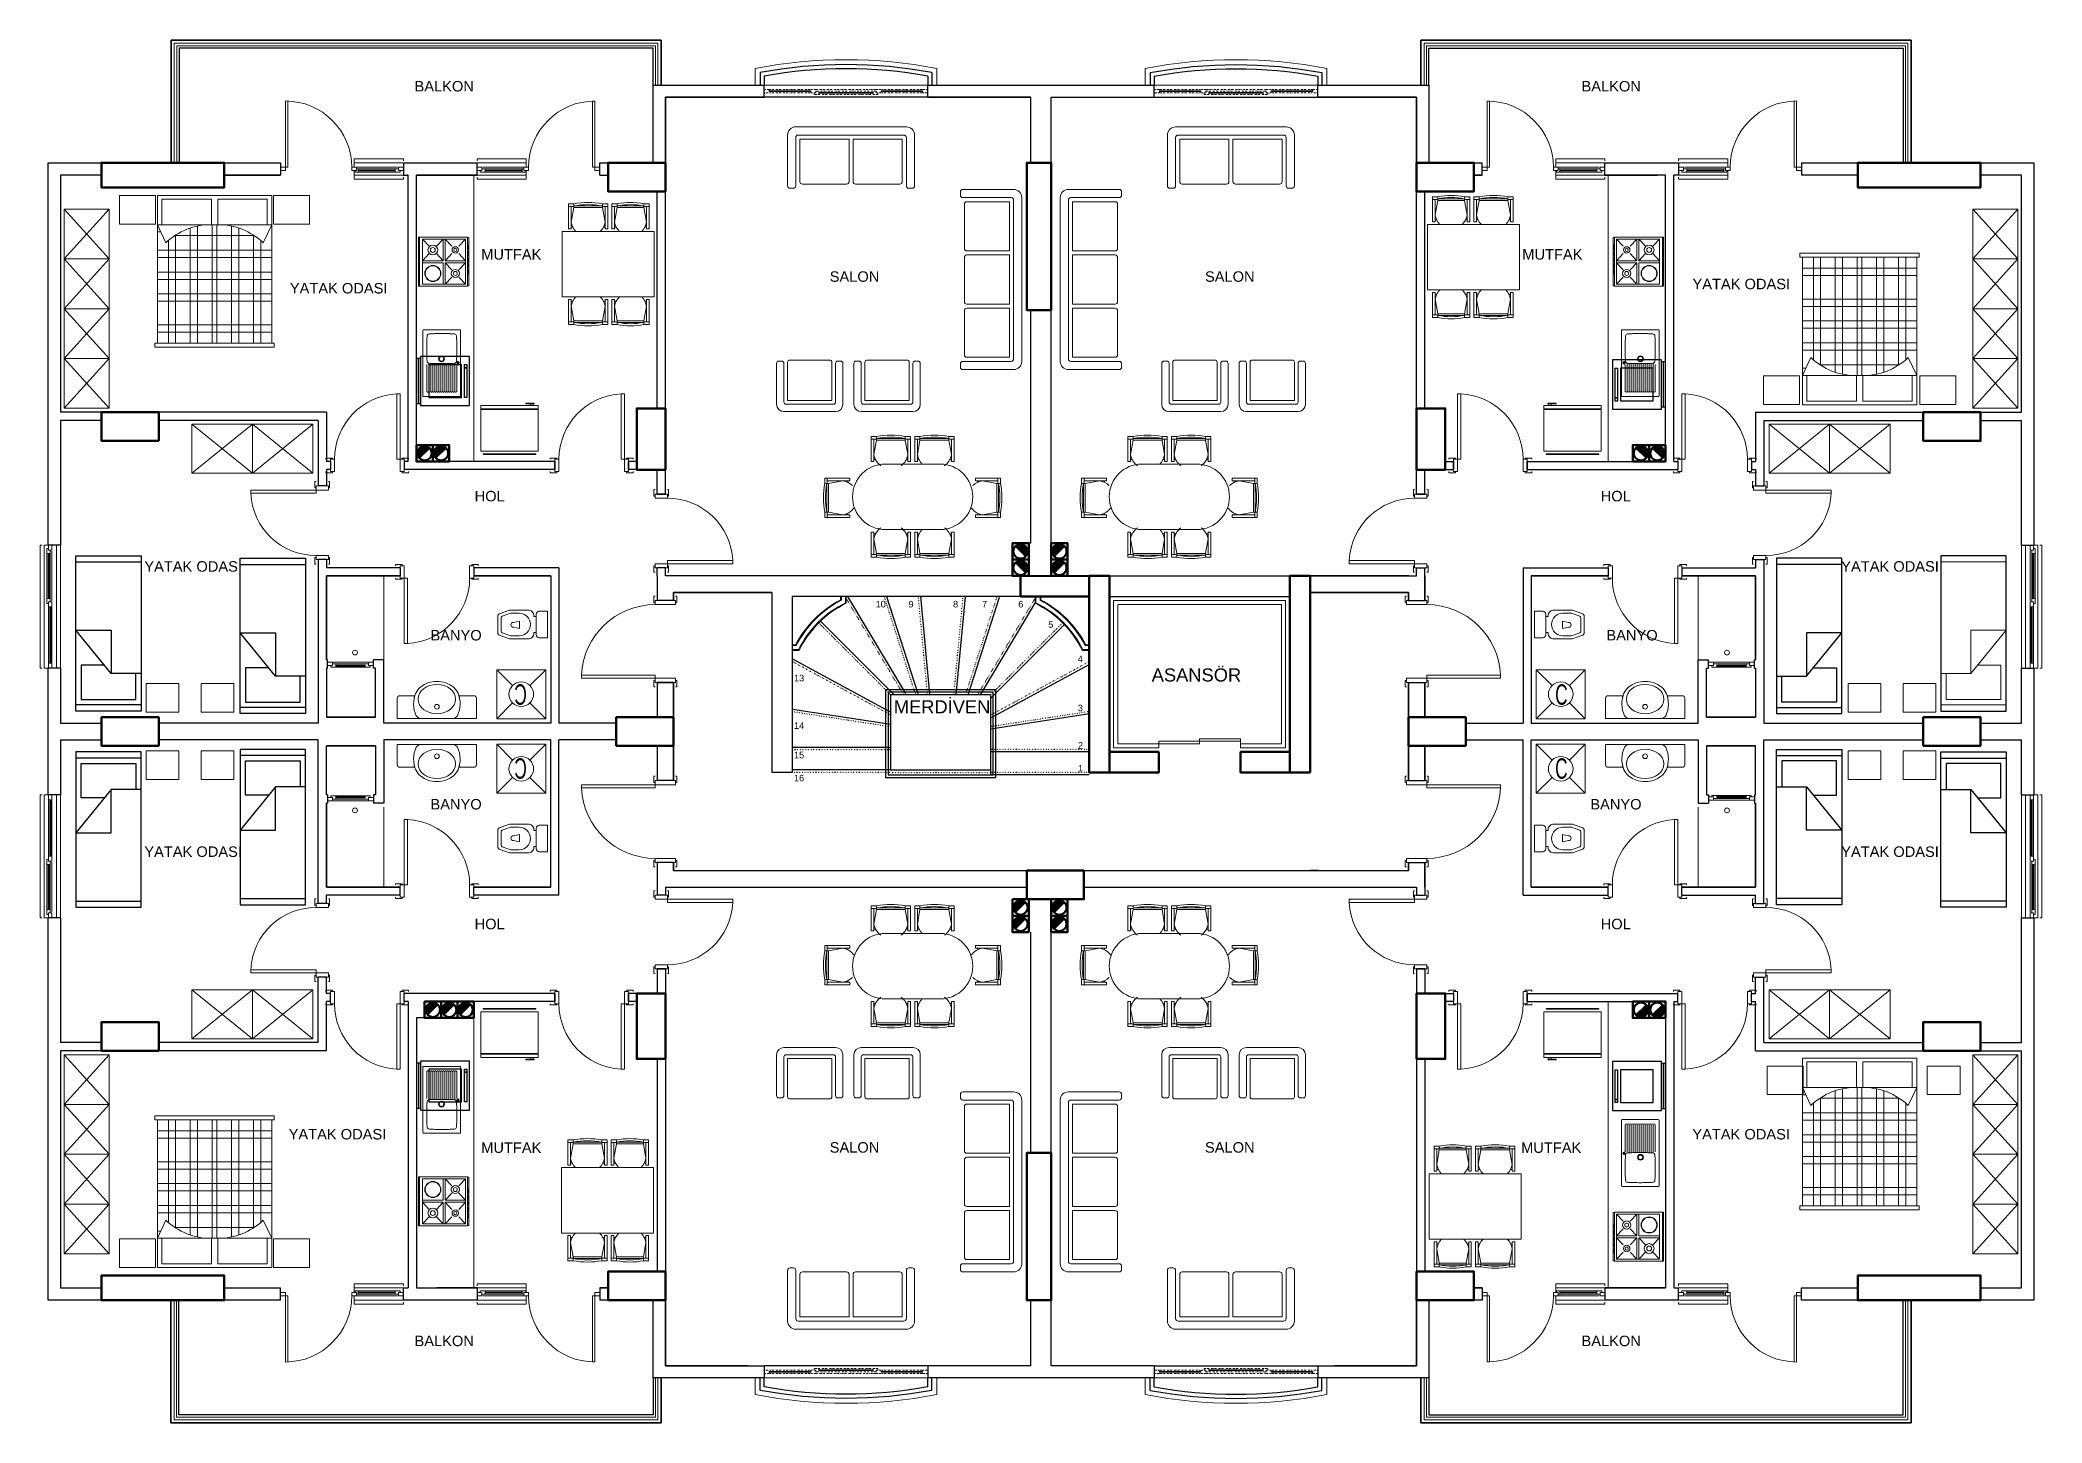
# Model space of a CAD drawing. Header units: millimetres. Extents: x 34 to 2479, y 29 to 1718.
import ezdxf

# ---------------------------------------------------------------- set-up
doc = ezdxf.new("R2010")
doc.units = ezdxf.units.MM
doc.linetypes.add('BORDER', pattern=[1.75, 0.5, -0.25, 0.5, -0.25, 0, -0.25])
doc.linetypes.add('DOT2', pattern=[0.125, 0, -0.125])
for name, color, linetype, lineweight in [('0-Gör-3__0_25_', 122, 'Continuous', 25), ('0-Gör-4__0_20_', 6, 'Continuous', 20), ('COLUMN4', 3, 'Continuous', 50), ('duv', 142, 'Continuous', 30), ('DUVAR', 7, 'Continuous', 50), ('KOLON', 1, 'Continuous', 50), ('mahal', 1, 'Continuous', 20), ('mahal222', 201, 'Continuous', 20), ('MIMARI', 2, 'Continuous', 20), ('PENCERE', 3, 'Continuous', 18), ('SIVA', 254, 'Continuous', 20), ('sıva', 6, 'DOT2', 20), ('TARAMA', 252, 'Continuous', 13), ('TEFRIS', 6, 'Continuous', 15), ('TEFRİŞ', 2, 'Continuous', 25)]:
    doc.layers.add(name, color=color, linetype=linetype, lineweight=lineweight)
for name, color, linetype in [('14_ISLAK_MEKAN_TEFRİŞ', 134, 'Continuous'), ('AHSAP', 35, 'Continuous'), ('İÇ_ÖLÇÜ', 7, 'Continuous')]:
    doc.layers.add(name, color=color, linetype=linetype)
doc.styles.add('iç_ölçü', font='Arial')
doc.styles.add('TECHNICLIGHT', font='Arial')
doc.styles.add('text1', font='Arial')

msp = doc.modelspace()

# ---------------------------------------------------------------- texts
at = {"layer": 'mahal', "color": 0, "style": 'iç_ölçü'}
for s, p in [('10', (1054.332715, 1025.124765)), ('9', (1094.466093, 1025.124765)), ('8', (1148.945791, 1025.124765)), ('7', (1184.414344, 1025.124765)), ('6', (1228.565599, 1025.124765)), ('5', (1265.158724, 1000.252417)), ('4', (1301.315084, 958.21225)), ('13', (954.693888, 934.827389)), ('3', (1301.315084, 898.357222)), ('14', (954.693888, 876.802255)), ('2', (1301.528379, 852.72474)), ('15', (954.693888, 840.87261)), ('1', (1301.528379, 824.72474)), ('16', (954.693888, 812.611267))]:
    msp.add_text(s, height=8, dxfattribs=at).set_placement(p)
at = {"layer": 'mahal', "attachment_point": 2, "style": 'text1'}
for s, insert, char_height, width in [('BALKON', (527.496273, 1668.252201), 12.8, 102.580941), ('BALKON', (1952.695308, 1668.252201), 12.8, 102.580941), ('MUTFAK', (609.434506, 1462.809372), 12.8, 102.580941), ('MUTFAK', (1880.83995, 1462.809372), 12.8, 102.580941), ('YATAK ODASI', (398.611771, 1421.491816), 12.8, 140.564968), ('SALON', (1028.592794, 1435.750693), 12.8, 140.564968), ('SALON', (1486.886511, 1435.750693), 12.8, 140.564968), ('YATAK ODASI', (2111.590517, 1426.661405), 12.8, 140.564968), ('HOL', (583.016602, 1167.52719), 12.8, 130.564968), ('HOL', (1958.268816, 1167.52719), 12.8, 130.564968), ('YATAK ODASI', (220.89191, 1081.624106), 12.8, 140.564968), ('YATAK ODASI', (2293.256638, 1081.624106), 12.8, 140.564968), ('BANYO', (542.012284, 997.560301), 12.8, 102.580941), ('BANYO', (1978.142395, 997.560301), 12.8, 102.580941), ('ASANSÖR', (1446.16487, 950.64138, -95.326688), 16, 128.226176), ('MERDİVEN', (1135.502805, 911.692794), 16, 128.226176), ('BANYO', (542.012284, 791.082821), 12.8, 102.580941), ('BANYO', (1958.468764, 791.082821), 12.8, 102.580941), ('YATAK ODASI', (220.89191, 733.163598), 12.8, 140.564968), ('YATAK ODASI', (2293.256638, 733.163598), 12.8, 140.564968), ('HOL', (583.016602, 644.783638), 12.8, 130.564968), ('HOL', (1958.268816, 644.783638), 12.8, 130.564968), ('YATAK ODASI', (397.140566, 387.977707), 12.8, 140.564968), ('MUTFAK', (609.434506, 371.569866), 12.8, 102.580941), ('SALON', (1028.592794, 371.863996), 12.8, 140.564968), ('SALON', (1486.886511, 371.863996), 12.8, 140.564968), ('MUTFAK', (1879.437835, 371.569866), 12.8, 102.580941), ('YATAK ODASI', (2111.397432, 387.977707), 12.8, 140.564968), ('BALKON', (527.496273, 135.448012), 12.8, 102.580941), ('BALKON', (1952.695308, 135.448012), 12.8, 102.580941)]:
    msp.add_mtext(s, dxfattribs=dict(at, insert=insert, char_height=char_height, width=width))

# ---------------------------------------------------------------- blocks, each defined once
blk = doc.blocks.new('a1')
at = {"layer": 'TEFRIS'}
for p, q in [((177.242947, 1348.073006), (177.242947, 1528.363006)), ((316.802947, 1528.363006), (177.242947, 1528.363006)), ((182.588947, 1492.723006), (182.588947, 1523.908006)), ((243.176947, 1523.908006), (182.588947, 1523.908006)), ((243.176947, 1523.908006), (243.176947, 1492.723006)), ((250.868947, 1523.908006), (250.868947, 1492.723006)), ((311.456947, 1523.908006), (250.868947, 1523.908006)), ((311.456947, 1492.723006), (311.456947, 1523.908006)), ((316.802947, 1348.073006), (316.802947, 1528.363006)), ((187.661046, 1470.651197), (177.242947, 1492.723006)), ((316.802947, 1492.723006), (177.242947, 1492.723006)), ((244.067947, 1348.073006), (244.067947, 1492.723006)), ((249.977947, 1348.073006), (249.977947, 1492.723006)), ((306.384849, 1470.651197), (316.802947, 1492.723006)), ((181.44855, 1483.813006), (177.242947, 1483.813006)), ((190.607947, 1348.073006), (190.607947, 1473.846259)), ((295.506189, 1479.358006), (198.539706, 1479.358006)), ((199.517947, 1348.073006), (199.517947, 1479.999096)), ((217.337947, 1348.073006), (217.337947, 1488.573152)), ((226.247947, 1348.073006), (226.247947, 1491.002302)), ((267.797947, 1348.073006), (267.797947, 1491.002302)), ((276.707947, 1348.073006), (276.707947, 1488.573152)), ((294.527947, 1348.073006), (294.527947, 1479.999096)), ((303.437947, 1348.073006), (303.437947, 1473.846259)), ((316.802947, 1461.538006), (177.242947, 1461.538006)), ((316.802947, 1452.628006), (177.242947, 1452.628006)), ((177.242947, 1434.808006), (316.802947, 1434.808006)), ((177.242947, 1425.898006), (316.802947, 1425.898006)), ((177.242947, 1408.078006), (316.802947, 1408.078006)), ((177.242947, 1399.168006), (316.802947, 1399.168006)), ((177.242947, 1370.348006), (316.802947, 1370.348006)), ((177.242947, 1361.438006), (316.802947, 1361.438006)), ((177.242947, 1348.073006), (316.802947, 1348.073006))]:
    blk.add_line(p, q, dxfattribs=at)
at = {"layer": 'TEFRIS', "flags": 128}
for points in [[(131.073483, 1528.363006), (131.073483, 1493.363006), (175.073483, 1493.363006), (175.073483, 1528.363006), (131.073483, 1528.363006)], [(362.972412, 1528.363006), (362.972412, 1493.363006), (318.972412, 1493.363006), (318.972412, 1528.363006), (362.972412, 1528.363006)], [(316.802947, 1348.073006), (319.802947, 1348.073006), (319.802947, 1343.073006), (177.242947, 1343.073006), (174.242947, 1343.073006), (174.242947, 1348.073006), (177.242947, 1348.073006)]]:
    blk.add_lwpolyline(points, dxfattribs=at)
at = {"layer": 'TEFRIS'}
for centre, start, end in [((242.728534, 1412.997055), 89.677747, 133.685448), ((251.317361, 1412.997055), 46.314552, 90.322253)]:
    blk.add_arc(centre, 79.727212, start, end, dxfattribs=at)
blk = doc.blocks.new('a4')
for p, q in [((77.614933, 1080.761097), (157.614928, 1080.732698)), ((120.696606, 944.305539), (77.585358, 997.450958)), ((120.715467, 997.435647), (120.696606, 944.305539)), ((83.955134, 954.498614), (83.940251, 912.573497)), ((112.436246, 954.488504), (83.955134, 954.498614)), ((157.566492, 944.29245), (120.696606, 944.305539)), ((151.045399, 912.549675), (151.056669, 944.294761)), ((157.552956, 906.16234), (77.552961, 906.19074)), ((83.940251, 912.573497), (151.045399, 912.549675))]:
    blk.add_line(p, q)
at = {"layer": 'İÇ_ÖLÇÜ', "ltscale": 5}
blk.add_line((157.617622, 1088.322713), (157.550261, 898.572325), dxfattribs=at)
at = {"layer": 'İÇ_ÖLÇÜ', "ltscale": 5, "flags": 128}
blk.add_lwpolyline([(77.617627, 1088.351113), (157.617622, 1088.322713), (157.550261, 898.572325), (77.550266, 898.600724), (77.617627, 1088.351113)], dxfattribs=at)
at = {"layer": 'TEFRIS', "flags": 128}
blk.add_lwpolyline([(163.536117, 932.106835), (163.536117, 897.106835), (203.536117, 897.106835), (203.536117, 932.106835), (163.536117, 932.106835)], dxfattribs=at)
blk = doc.blocks.new('a5')
for p, q in [((278.277026, 994.276471), (321.407135, 994.26116)), ((321.388274, 941.131051), (278.277026, 994.276471)), ((321.407135, 994.26116), (321.388274, 941.131051)), ((284.646802, 951.324127), (284.631919, 909.39901)), ((313.127914, 951.314016), (284.646802, 951.324127)), ((358.25816, 941.117963), (321.388274, 941.131051)), ((351.737067, 909.375187), (351.748336, 941.120274)), ((284.631919, 909.39901), (351.737067, 909.375187)), ((358.244624, 902.987853), (278.244629, 903.016253))]:
    blk.add_line(p, q)
at = {"layer": 'İÇ_ÖLÇÜ', "ltscale": 5}
blk.add_line((358.30929, 1085.148226), (358.241929, 895.397837), dxfattribs=at)
at = {"layer": 'İÇ_ÖLÇÜ', "ltscale": 5, "flags": 128}
blk.add_lwpolyline([(278.309295, 1085.176626), (358.30929, 1085.148226), (358.241929, 895.397837), (278.241934, 895.426237), (278.309295, 1085.176626)], dxfattribs=at)
at = {"layer": 'TEFRIS', "flags": 128}
blk.add_lwpolyline([(230.597161, 932.106835), (230.597161, 897.106835), (270.597161, 897.106835), (270.597161, 932.106835), (230.597161, 932.106835)], dxfattribs=at)
blk = doc.blocks.new('s15')
at = {"layer": 'TEFRIS'}
for p, q in [((177.242947, 399.043308), (177.242947, 218.753308)), ((177.242947, 399.043308), (316.802947, 399.043308)), ((190.607947, 399.043308), (190.607947, 273.270055)), ((199.517947, 399.043308), (199.517947, 267.117218)), ((217.337947, 399.043308), (217.337947, 258.543162)), ((226.247947, 399.043308), (226.247947, 256.114012)), ((244.067947, 399.043308), (244.067947, 254.393308)), ((249.977947, 399.043308), (249.977947, 254.393308)), ((267.797947, 399.043308), (267.797947, 256.114012)), ((276.707947, 399.043308), (276.707947, 258.543162)), ((294.527947, 399.043308), (294.527947, 267.117218)), ((303.437947, 399.043308), (303.437947, 273.270055)), ((316.802947, 399.043308), (316.802947, 218.753308)), ((177.242947, 385.678308), (316.802947, 385.678308)), ((177.242947, 376.768308), (316.802947, 376.768308)), ((177.242947, 321.218308), (316.802947, 321.218308)), ((177.242947, 312.308308), (316.802947, 312.308308)), ((316.802947, 294.488308), (177.242947, 294.488308)), ((316.802947, 285.578308), (177.242947, 285.578308)), ((187.661046, 276.465117), (177.242947, 254.393308)), ((306.384849, 276.465117), (316.802947, 254.393308)), ((181.44855, 263.303308), (177.242947, 263.303308)), ((316.802947, 254.393308), (177.242947, 254.393308)), ((182.588947, 254.393308), (182.588947, 223.208308)), ((295.506189, 267.758308), (198.539706, 267.758308)), ((243.176947, 223.208308), (243.176947, 254.393308)), ((250.868947, 223.208308), (250.868947, 254.393308)), ((311.456947, 254.393308), (311.456947, 223.208308)), ((243.176947, 223.208308), (182.588947, 223.208308)), ((311.456947, 223.208308), (250.868947, 223.208308)), ((316.802947, 218.753308), (177.242947, 218.753308))]:
    blk.add_line(p, q, dxfattribs=at)
at = {"layer": 'TEFRIS', "flags": 128}
for points in [[(316.802947, 399.043308), (319.802947, 399.043308), (319.802947, 404.043308), (177.242947, 404.043308), (174.242947, 404.043308), (174.242947, 399.043308), (177.242947, 399.043308)], [(131.073483, 218.753308), (131.073483, 253.753308), (175.073483, 253.753308), (175.073483, 218.753308), (131.073483, 218.753308)], [(362.972412, 218.753308), (362.972412, 253.753308), (318.972412, 253.753308), (318.972412, 218.753308), (362.972412, 218.753308)]]:
    blk.add_lwpolyline(points, dxfattribs=at)
at = {"layer": 'TEFRIS'}
for centre, start, end in [((242.728534, 334.119259), 226.314552, 270.322253), ((251.317361, 334.119259), 269.677747, 313.685448)]:
    blk.add_arc(centre, 79.727212, start, end, dxfattribs=at)
blk = doc.blocks.new('b22')
for p, q in [((358.244624, 844.128461), (278.244629, 844.100061)), ((284.631919, 837.717304), (351.737067, 837.741126)), ((284.646802, 795.792187), (284.631919, 837.717304)), ((351.737067, 837.741126), (351.748336, 805.99604)), ((321.388274, 805.985263), (278.277026, 752.839843)), ((313.127914, 795.802297), (284.646802, 795.792187)), ((358.25816, 805.998351), (321.388274, 805.985263)), ((321.407135, 752.855154), (321.388274, 805.985263)), ((278.277026, 752.839843), (321.407135, 752.855154)), ((278.306601, 669.529704), (358.306596, 669.558104))]:
    blk.add_line(p, q)
at = {"layer": 'İÇ_ÖLÇÜ', "ltscale": 5, "flags": 128}
blk.add_lwpolyline([(278.309295, 661.939688), (358.30929, 661.968088), (358.241929, 851.718477), (278.241934, 851.690077), (278.309295, 661.939688)], dxfattribs=at)
at = {"layer": 'TEFRIS', "flags": 128}
blk.add_lwpolyline([(230.597161, 815.009478), (230.597161, 850.009478), (270.597161, 850.009478), (270.597161, 815.009478), (230.597161, 815.009478)], dxfattribs=at)
blk = doc.blocks.new('b23')
for p, q in [((157.552956, 840.953974), (77.552961, 840.925574)), ((83.940251, 834.542817), (151.045399, 834.566639)), ((151.045399, 834.566639), (151.056669, 802.821553)), ((120.696606, 802.810775), (77.585358, 749.665355)), ((112.436246, 792.62781), (83.955134, 792.617699)), ((157.566492, 802.823864), (120.696606, 802.810775)), ((120.715467, 749.680666), (120.696606, 802.810775)), ((77.585358, 749.665355), (120.715467, 749.680666)), ((77.614933, 666.355216), (157.614928, 666.383616))]:
    blk.add_line(p, q)
at = {"layer": 'İÇ_ÖLÇÜ', "ltscale": 5}
blk.add_line((157.617622, 658.793601), (157.550261, 848.543989), dxfattribs=at)
at = {"layer": 'İÇ_ÖLÇÜ', "ltscale": 5, "flags": 128}
blk.add_lwpolyline([(77.617627, 658.765201), (157.617622, 658.793601), (157.550261, 848.543989), (77.550266, 848.515589), (77.617627, 658.765201)], dxfattribs=at)
at = {"layer": 'TEFRIS', "flags": 128}
blk.add_lwpolyline([(163.536117, 815.009478), (163.536117, 850.009478), (203.536117, 850.009478), (203.536117, 815.009478), (163.536117, 815.009478)], dxfattribs=at)
blk = doc.blocks.new('a30')
at = {"layer": 'TEFRIS'}
for p, q in [((2186.210795, 1452.973477), (2186.210795, 1272.683477)), ((2186.210795, 1452.973477), (2325.770795, 1452.973477)), ((2199.575795, 1452.973477), (2199.575795, 1327.200224)), ((2208.485795, 1452.973477), (2208.485795, 1321.047387)), ((2226.305795, 1452.973477), (2226.305795, 1312.473331)), ((2235.215795, 1452.973477), (2235.215795, 1310.044181)), ((2253.035795, 1452.973477), (2253.035795, 1308.323477)), ((2258.945795, 1452.973477), (2258.945795, 1308.323477)), ((2276.765795, 1452.973477), (2276.765795, 1310.044181)), ((2285.675795, 1452.973477), (2285.675795, 1312.473331)), ((2303.495795, 1452.973477), (2303.495795, 1321.047387)), ((2312.405795, 1452.973477), (2312.405795, 1327.200224)), ((2325.770795, 1452.973477), (2325.770795, 1272.683477)), ((2186.210795, 1439.608477), (2325.770795, 1439.608477)), ((2186.210795, 1430.698477), (2325.770795, 1430.698477)), ((2186.210795, 1401.878477), (2325.770795, 1401.878477)), ((2186.210795, 1392.968477), (2325.770795, 1392.968477)), ((2186.210795, 1375.148477), (2325.770795, 1375.148477)), ((2186.210795, 1366.238477), (2325.770795, 1366.238477)), ((2325.770795, 1348.418477), (2186.210795, 1348.418477)), ((2325.770795, 1339.508477), (2186.210795, 1339.508477)), ((2196.628894, 1330.395286), (2186.210795, 1308.323477)), ((2304.474036, 1321.688477), (2207.507553, 1321.688477)), ((2315.352696, 1330.395286), (2325.770795, 1308.323477)), ((2190.416398, 1317.233477), (2186.210795, 1317.233477)), ((2325.770795, 1308.323477), (2186.210795, 1308.323477)), ((2191.556795, 1308.323477), (2191.556795, 1277.138477)), ((2252.144795, 1277.138477), (2252.144795, 1308.323477)), ((2259.836795, 1277.138477), (2259.836795, 1308.323477)), ((2320.424795, 1308.323477), (2320.424795, 1277.138477)), ((2325.770795, 1272.683477), (2186.210795, 1272.683477)), ((2252.144795, 1277.138477), (2191.556795, 1277.138477)), ((2320.424795, 1277.138477), (2259.836795, 1277.138477))]:
    blk.add_line(p, q, dxfattribs=at)
at = {"layer": 'TEFRIS', "flags": 128}
for points in [[(2325.770795, 1452.973477), (2328.770795, 1452.973477), (2328.770795, 1457.973477), (2186.210795, 1457.973477), (2183.210795, 1457.973477), (2183.210795, 1452.973477), (2186.210795, 1452.973477)], [(2138.682989, 1273.15963), (2138.682989, 1308.15963), (2182.682989, 1308.15963), (2182.682989, 1273.15963), (2138.682989, 1273.15963)], [(2329.623953, 1273.15963), (2329.623953, 1308.15963), (2373.623953, 1308.15963), (2373.623953, 1273.15963), (2329.623953, 1273.15963)]]:
    blk.add_lwpolyline(points, dxfattribs=at)
at = {"layer": 'TEFRIS'}
for centre, start, end in [((2251.696381, 1388.049428), 226.314552, 270.322253), ((2260.285208, 1388.049428), 269.677747, 313.685448)]:
    blk.add_arc(centre, 79.727212, start, end, dxfattribs=at)
blk = doc.blocks.new('yatak_80')
for p, q in [((98059.694548, -98473.047281), (98059.694548, -98393.047281)), ((98196.134804, -98393.047281), (98196.134804, -98429.917169)), ((98227.879892, -98399.557105), (98196.134804, -98399.557105)), ((98227.879892, -98466.662257), (98227.879892, -98399.557105)), ((98234.264916, -98393.047281), (98234.264916, -98473.047281)), ((98143.004692, -98429.917169), (98196.134804, -98429.917169)), ((98143.004692, -98473.047281), (98143.004692, -98429.917169)), ((98196.134804, -98429.917169), (98143.004692, -98473.047281)), ((98185.954772, -98438.181144), (98185.954772, -98466.662257)), ((98185.954772, -98466.662257), (98227.879892, -98466.662257))]:
    blk.add_line(p, q)
at = {"layer": 'İÇ_ÖLÇÜ', "ltscale": 5}
blk.add_line((98052.104532, -98393.047281), (98241.854932, -98393.047281), dxfattribs=at)
at = {"layer": 'İÇ_ÖLÇÜ', "ltscale": 5, "flags": 128}
blk.add_lwpolyline([(98052.104532, -98473.047281), (98052.104532, -98393.047281), (98241.854932, -98393.047281), (98241.854932, -98473.047281), (98052.104532, -98473.047281)], dxfattribs=at)
blk = doc.blocks.new('a12')
at = {"layer": 'TEFRIS', "flags": 128}
blk.add_lwpolyline([(2349.141181, 932.106835), (2349.141181, 897.106835), (2309.141181, 897.106835), (2309.141181, 932.106835), (2349.141181, 932.106835)], dxfattribs=at)
at = {"layer": 'TEFRIS', "xscale": -1, "rotation": 90.02034}
blk.add_blockref('yatak_80', (-96072.789697, 99105.491741), dxfattribs=at)
blk = doc.blocks.new('A13')
for p, q in [((2191.270162, 994.26116), (2191.289023, 941.131051)), ((2191.289023, 941.131051), (2234.400272, 994.276471)), ((2154.419138, 941.117963), (2191.289023, 941.131051)), ((2199.549384, 951.314016), (2228.030495, 951.324127)), ((2228.030495, 951.324127), (2228.045379, 909.39901)), ((2228.045379, 909.39901), (2160.940231, 909.375187)), ((2154.432674, 902.987853), (2234.432669, 903.016253))]:
    blk.add_line(p, q)
at = {"layer": 'İÇ_ÖLÇÜ', "ltscale": 5, "flags": 128}
blk.add_lwpolyline([(2234.368002, 1085.176626), (2154.368007, 1085.148226), (2154.435368, 895.397837), (2234.435363, 895.426237), (2234.368002, 1085.176626)], dxfattribs=at)
at = {"layer": 'TEFRIS', "flags": 128}
blk.add_lwpolyline([(2282.080136, 932.106835), (2282.080136, 897.106835), (2242.080136, 897.106835), (2242.080136, 932.106835), (2282.080136, 932.106835)], dxfattribs=at)
blk = doc.blocks.new('a55')
for p, q in [((2154.432674, 844.128461), (2234.432669, 844.100061)), ((2160.940231, 837.741126), (2160.928961, 805.99604)), ((2228.045379, 837.717304), (2160.940231, 837.741126)), ((2228.030495, 795.792187), (2228.045379, 837.717304)), ((2154.419138, 805.998351), (2191.289023, 805.985263)), ((2191.270162, 752.855154), (2191.289023, 805.985263)), ((2191.289023, 805.985263), (2234.400272, 752.839843)), ((2199.549384, 795.802297), (2228.030495, 795.792187)), ((2234.400272, 752.839843), (2191.270162, 752.855154)), ((2234.370697, 669.529704), (2154.370702, 669.558104))]:
    blk.add_line(p, q)
at = {"layer": 'İÇ_ÖLÇÜ', "ltscale": 5, "flags": 128}
blk.add_lwpolyline([(2234.368002, 661.939688), (2154.368007, 661.968088), (2154.435368, 851.718477), (2234.435363, 851.690077), (2234.368002, 661.939688)], dxfattribs=at)
at = {"layer": 'TEFRIS', "flags": 128}
blk.add_lwpolyline([(2282.080136, 815.009478), (2282.080136, 850.009478), (2242.080136, 850.009478), (2242.080136, 815.009478), (2282.080136, 815.009478)], dxfattribs=at)
blk = doc.blocks.new('a56')
for p, q in [((2355.124342, 840.953974), (2435.124337, 840.925574)), ((2361.631899, 834.566639), (2361.620629, 802.821553)), ((2428.737046, 834.542817), (2361.631899, 834.566639)), ((2428.722163, 792.617699), (2428.737046, 834.542817)), ((2355.110806, 802.823864), (2391.980691, 802.810775)), ((2391.96183, 749.680666), (2391.980691, 802.810775)), ((2391.980691, 802.810775), (2435.09194, 749.665355)), ((2400.241052, 792.62781), (2428.722163, 792.617699)), ((2435.09194, 749.665355), (2391.96183, 749.680666)), ((2435.062365, 666.355216), (2355.06237, 666.383616))]:
    blk.add_line(p, q)
at = {"layer": 'İÇ_ÖLÇÜ', "ltscale": 5}
blk.add_line((2355.059675, 658.793601), (2355.127036, 848.543989), dxfattribs=at)
at = {"layer": 'İÇ_ÖLÇÜ', "ltscale": 5, "flags": 128}
blk.add_lwpolyline([(2435.05967, 658.765201), (2355.059675, 658.793601), (2355.127036, 848.543989), (2435.127031, 848.515589), (2435.05967, 658.765201)], dxfattribs=at)
at = {"layer": 'TEFRIS', "flags": 128}
blk.add_lwpolyline([(2349.141181, 815.009478), (2349.141181, 850.009478), (2309.141181, 850.009478), (2309.141181, 815.009478), (2349.141181, 815.009478)], dxfattribs=at)
blk = doc.blocks.new('a67')
at = {"layer": 'TEFRIS'}
for p, q in [((2186.210795, 294.142837), (2186.210795, 474.432837)), ((2191.556795, 438.792837), (2191.556795, 469.977837)), ((2252.144795, 469.977837), (2191.556795, 469.977837)), ((2252.144795, 469.977837), (2252.144795, 438.792837)), ((2259.836795, 469.977837), (2259.836795, 438.792837)), ((2320.424795, 469.977837), (2259.836795, 469.977837)), ((2320.424795, 438.792837), (2320.424795, 469.977837)), ((2325.770795, 294.142837), (2325.770795, 474.432837)), ((2325.770795, 438.792837), (2186.210795, 438.792837)), ((2304.474036, 425.427837), (2207.507553, 425.427837)), ((2208.485795, 294.142837), (2208.485795, 426.068927)), ((2226.305795, 294.142837), (2226.305795, 434.642983)), ((2235.215795, 294.142837), (2235.215795, 437.072133)), ((2253.035795, 294.142837), (2253.035795, 438.792837)), ((2258.945795, 294.142837), (2258.945795, 438.792837)), ((2276.765795, 294.142837), (2276.765795, 437.072133)), ((2285.675795, 294.142837), (2285.675795, 434.642983)), ((2303.495795, 294.142837), (2303.495795, 426.068927)), ((2312.405795, 294.142837), (2312.405795, 419.91609)), ((2315.352696, 416.721028), (2325.770795, 438.792837)), ((2325.770795, 407.607837), (2186.210795, 407.607837)), ((2325.770795, 398.697837), (2186.210795, 398.697837)), ((2186.210795, 380.877837), (2325.770795, 380.877837)), ((2186.210795, 371.967837), (2325.770795, 371.967837)), ((2186.210795, 354.147837), (2325.770795, 354.147837)), ((2186.210795, 345.237837), (2325.770795, 345.237837)), ((2186.210795, 316.417837), (2325.770795, 316.417837)), ((2186.210795, 307.507837), (2325.770795, 307.507837)), ((2186.210795, 294.142837), (2325.770795, 294.142837))]:
    blk.add_line(p, q, dxfattribs=at)
at = {"layer": 'TEFRIS', "flags": 128}
for points in [[(2143.210795, 464.901072), (2143.210795, 429.901072), (2187.210795, 429.901072), (2187.210795, 464.901072), (2143.210795, 464.901072)], [(2338.770795, 464.901072), (2338.770795, 429.901072), (2378.770795, 429.901072), (2378.770795, 464.901072), (2338.770795, 464.901072)], [(2325.770795, 294.142837), (2328.770795, 294.142837), (2328.770795, 289.142837), (2186.210795, 289.142837), (2183.210795, 289.142837), (2183.210795, 294.142837), (2186.210795, 294.142837)]]:
    blk.add_lwpolyline(points, dxfattribs=at)
at = {"layer": 'TEFRIS'}
for centre, start, end in [((2251.696381, 359.066886), 89.677747, 133.685448), ((2260.285208, 359.066886), 46.314552, 90.322253)]:
    blk.add_arc(centre, 79.727212, start, end, dxfattribs=at)
blk = doc.blocks.new('bb12')
at = {"layer": '14_ISLAK_MEKAN_TEFRİŞ'}
for p, q in [((1139.887996, -291.899922), (1079.887996, -291.899922)), ((1079.887996, -291.899922), (1079.887996, -351.899922)), ((1139.887996, -351.899922), (1139.887996, -291.899922)), ((1129.887996, -301.899922), (1089.887996, -301.899922)), ((1089.887996, -301.899922), (1089.887996, -341.899922)), ((1129.887996, -341.899922), (1129.887996, -301.899922)), ((1089.887996, -341.899922), (1129.887996, -341.899922)), ((1079.887996, -351.899922), (1139.887996, -351.899922)), ((1082.428008, -351.899922), (1082.428008, -356.899922)), ((1082.428008, -356.899922), (1132.428008, -356.899922)), ((1132.428008, -356.899922), (1137.428008, -356.899922))]:
    blk.add_line(p, q, dxfattribs=at)
at = {"layer": '14_ISLAK_MEKAN_TEFRİŞ', "flags": 128}
for points in [[(1089.659863, -295.395742), (1093.65358, -295.395742), (1093.65358, -298.404103), (1089.659863, -298.404103)], [(1093.65358, -295.395742), (1129.887996, -295.395742), (1129.887996, -298.404103), (1093.65358, -298.404103)]]:
    blk.add_lwpolyline(points, close=True, dxfattribs=at)
for points in [[(1082.428008, -354.399922), (1137.428008, -354.399922)], [(1137.428008, -356.899922), (1137.428008, -351.899922)]]:
    blk.add_lwpolyline(points, dxfattribs=at)
blk = doc.blocks.new('dolap1', base_point=(2394.2937, 1268.557))
at = {"layer": 'TEFRIS', "linetype": 'ByBlock'}
for p, q in [((2394.29374, 1511.580829), (2449.29374, 1450.824871)), ((2394.29374, 1450.824871), (2449.29374, 1511.580829)), ((2449.29374, 1450.824871), (2394.29374, 1450.824871)), ((2449.29374, 1450.824871), (2394.29374, 1390.068912)), ((2449.29374, 1390.068912), (2394.29374, 1450.824871)), ((2449.29374, 1390.068912), (2394.29374, 1390.068912)), ((2394.29374, 1390.068912), (2449.29374, 1329.312954)), ((2394.29374, 1329.312954), (2449.29374, 1390.068912)), ((2449.29374, 1329.312954), (2394.29374, 1329.312954)), ((2449.29374, 1329.312954), (2394.29374, 1268.556996)), ((2449.29374, 1268.556996), (2394.29374, 1329.312954))]:
    blk.add_line(p, q, dxfattribs=at)
at = {"layer": 'TEFRIS', "flags": 128}
blk.add_lwpolyline([(2449.29374, 1268.556996), (2449.29374, 1511.580829), (2394.29374, 1511.580829), (2394.29374, 1268.556996), (2449.29374, 1268.556996)], dxfattribs=at)
blk = doc.blocks.new('dolap2', base_point=(2394.2937, 235.5355))
at = {"layer": 'TEFRIS', "linetype": 'ByBlock'}
for p, q in [((2394.29374, 478.559318), (2449.29374, 417.80336)), ((2394.29374, 417.80336), (2449.29374, 478.559318)), ((2449.29374, 417.80336), (2394.29374, 417.80336)), ((2449.29374, 417.80336), (2394.29374, 357.047401)), ((2449.29374, 357.047401), (2394.29374, 417.80336)), ((2449.29374, 357.047401), (2394.29374, 357.047401)), ((2394.29374, 357.047401), (2449.29374, 296.291443)), ((2394.29374, 296.291443), (2449.29374, 357.047401)), ((2449.29374, 296.291443), (2394.29374, 296.291443)), ((2449.29374, 296.291443), (2394.29374, 235.535485)), ((2449.29374, 235.535485), (2394.29374, 296.291443))]:
    blk.add_line(p, q, dxfattribs=at)
at = {"layer": 'TEFRIS', "flags": 128}
blk.add_lwpolyline([(2449.29374, 478.559318), (2449.29374, 235.535485), (2394.29374, 235.535485), (2394.29374, 478.559318), (2449.29374, 478.559318)], dxfattribs=at)
blk = doc.blocks.new('dolap3', base_point=(63.3836, 235.5355))
at = {"layer": 'TEFRIS', "linetype": 'ByBlock'}
for p, q in [((63.383557, 478.559318), (118.383557, 417.80336)), ((63.383557, 417.80336), (118.383557, 478.559318)), ((118.383557, 417.80336), (63.383557, 417.80336)), ((118.383557, 417.80336), (63.383557, 357.047401)), ((118.383557, 357.047401), (63.383557, 417.80336)), ((118.383557, 357.047401), (63.383557, 357.047401)), ((63.383557, 357.047401), (118.383557, 296.291443)), ((63.383557, 296.291443), (118.383557, 357.047401)), ((118.383557, 296.291443), (63.383557, 296.291443)), ((118.383557, 296.291443), (63.383557, 235.535485)), ((118.383557, 235.535485), (63.383557, 296.291443))]:
    blk.add_line(p, q, dxfattribs=at)
at = {"layer": 'TEFRIS', "flags": 128}
blk.add_lwpolyline([(63.383557, 478.559318), (63.383557, 235.535485), (118.383557, 235.535485), (118.383557, 478.559318), (63.383557, 478.559318)], dxfattribs=at)
blk = doc.blocks.new('dolap4', base_point=(63.3836, 1268.557))
at = {"layer": 'TEFRIS', "linetype": 'ByBlock'}
for p, q in [((63.383557, 1511.580829), (118.383557, 1450.824871)), ((63.383557, 1450.824871), (118.383557, 1511.580829)), ((118.383557, 1450.824871), (63.383557, 1450.824871)), ((118.383557, 1450.824871), (63.383557, 1390.068912)), ((118.383557, 1390.068912), (63.383557, 1450.824871)), ((118.383557, 1390.068912), (63.383557, 1390.068912)), ((63.383557, 1390.068912), (118.383557, 1329.312954)), ((63.383557, 1329.312954), (118.383557, 1390.068912)), ((118.383557, 1329.312954), (63.383557, 1329.312954)), ((118.383557, 1329.312954), (63.383557, 1268.556996)), ((118.383557, 1268.556996), (63.383557, 1329.312954))]:
    blk.add_line(p, q, dxfattribs=at)
at = {"layer": 'TEFRIS', "flags": 128}
blk.add_lwpolyline([(63.383557, 1268.556996), (63.383557, 1511.580829), (118.383557, 1511.580829), (118.383557, 1268.556996), (63.383557, 1268.556996)], dxfattribs=at)
blk = doc.blocks.new('dolap5', base_point=(2145.4474, 1189.2131))
at = {"layer": 'TEFRIS', "linetype": 'ByBlock'}
for p, q in [((2145.447386, 1189.21311), (2219.459302, 1249.21311)), ((2219.459302, 1189.21311), (2145.447386, 1249.21311)), ((2219.459302, 1249.21311), (2219.459302, 1189.21311)), ((2219.459302, 1249.21311), (2293.471219, 1189.21311)), ((2219.459302, 1189.21311), (2293.471219, 1249.21311))]:
    blk.add_line(p, q, dxfattribs=at)
at = {"layer": 'TEFRIS', "flags": 128}
blk.add_lwpolyline([(2293.471219, 1249.21311), (2145.447386, 1249.21311), (2145.447386, 1189.21311), (2293.471219, 1189.21311), (2293.471219, 1249.21311)], dxfattribs=at)
blk = doc.blocks.new('dolap6', base_point=(2145.4474, 497.9032))
at = {"layer": 'TEFRIS', "linetype": 'ByBlock'}
for p, q in [((2145.447386, 497.903204), (2219.459302, 557.903204)), ((2219.459302, 497.903204), (2145.447386, 557.903204)), ((2219.459302, 557.903204), (2219.459302, 497.903204)), ((2219.459302, 557.903204), (2293.471219, 497.903204)), ((2219.459302, 497.903204), (2293.471219, 557.903204))]:
    blk.add_line(p, q, dxfattribs=at)
at = {"layer": 'TEFRIS', "flags": 128}
blk.add_lwpolyline([(2293.471219, 497.903204), (2145.447386, 497.903204), (2145.447386, 557.903204), (2293.471219, 557.903204), (2293.471219, 497.903204)], dxfattribs=at)
blk = doc.blocks.new('dolap7', base_point=(219.2061, 497.9032))
at = {"layer": 'TEFRIS', "linetype": 'ByBlock'}
for p, q in [((219.206078, 497.903204), (293.217995, 557.903204)), ((293.217995, 497.903204), (219.206078, 557.903204)), ((293.217995, 557.903204), (293.217995, 497.903204)), ((293.217995, 557.903204), (367.229912, 497.903204)), ((293.217995, 497.903204), (367.229912, 557.903204))]:
    blk.add_line(p, q, dxfattribs=at)
at = {"layer": 'TEFRIS', "flags": 128}
blk.add_lwpolyline([(219.206078, 497.903204), (367.229912, 497.903204), (367.229912, 557.903204), (219.206078, 557.903204), (219.206078, 497.903204)], dxfattribs=at)
blk = doc.blocks.new('dolap8', base_point=(219.2061, 1189.2131))
at = {"layer": 'TEFRIS', "linetype": 'ByBlock'}
for p, q in [((219.206078, 1189.21311), (293.217995, 1249.21311)), ((293.217995, 1189.21311), (219.206078, 1249.21311)), ((293.217995, 1249.21311), (293.217995, 1189.21311)), ((293.217995, 1249.21311), (367.229912, 1189.21311)), ((293.217995, 1189.21311), (367.229912, 1249.21311))]:
    blk.add_line(p, q, dxfattribs=at)
at = {"layer": 'TEFRIS', "flags": 128}
blk.add_lwpolyline([(219.206078, 1249.21311), (367.229912, 1249.21311), (367.229912, 1189.21311), (219.206078, 1189.21311), (219.206078, 1249.21311)], dxfattribs=at)
blk = doc.blocks.new('camasır_mak_')
at = {"layer": 'TEFRIS', "color": 1}
for p, q in [((-0.3, 0.45), (0.3, 0.45)), ((-0.3, -0.15), (-0.3, 0.45)), ((0.3, 0.45), (0.3, -0.15)), ((0.3, -0.15), (-0.3, -0.15))]:
    blk.add_line(p, q, dxfattribs=at)
at = {"layer": 'TEFRIS', "color": 2}
for p, q in [((-0.106066, 0.256066), (-0.3, 0.45)), ((0.106066, 0.256066), (0.3, 0.45)), ((-0.3, -0.15), (-0.106066, 0.043934)), ((0.3, -0.15), (0.106066, 0.043934))]:
    blk.add_line(p, q, dxfattribs=at)
blk.add_ellipse((0, 0.15), major_axis=(-0.106066, 0.106066), ratio=1, dxfattribs=at)
at = {"layer": 'TEFRIS', "color": 7, "style": 'TECHNICLIGHT', "text_generation_flag": 4, "width": 0.6}
blk.add_text('C', height=0.25, dxfattribs=at).set_placement((-0.067544, 0.272442))
blk = doc.blocks.new('baca')
at = {"layer": 'MIMARI', "linetype": 'Continuous'}
blk.add_hatch(color=256, dxfattribs=at).paths.add_polyline_path([(16.2, -3.8), (15.2, -2.9), (14, -2.1), (12.7, -1.6), (11.4, -1.3), (10, -1.2), (8.6, -1.3), (7.3, -1.6), (6, -2.1), (4.8, -2.9), (3.8, -3.8), (2.9, -4.8), (2.1, -6), (1.6, -7.3), (1.3, -8.6), (1.2, -10), (1.3, -11.4), (1.6, -12.7), (2.1, -14), (2.9, -15.2), (3.8, -16.2)])
at = {"layer": 'DUVAR', "ltscale": 5, "flags": 128}
blk.add_lwpolyline([(0, 0), (20, 0), (20, -20), (0, -20)], close=True, dxfattribs=at)
at = {"layer": 'DUVAR', "ltscale": 5}
blk.add_circle((10, -10), 8.83, dxfattribs=at)
at = {"layer": 'MIMARI', "linetype": 'Continuous'}
blk.add_line((3.8, -16.2), (16.2, -3.8), dxfattribs=at)
blk = doc.blocks.new('klt_2')
at = {"layer": 'TEFRIS'}
for p, q in [((7, 26.860424), (3, 26.860424)), ((148, 26.860424), (152, 26.860424)), ((0, -38.139576), (0, 23.860424)), ((10, -35.139576), (10, 23.860424)), ((15, -33.139576), (15, 18.860424)), ((72, 21.860424), (18, 21.860424)), ((75, -33.139576), (75, 18.860424)), ((80, -33.139576), (80, 18.860424)), ((83, 21.860424), (137, 21.860424)), ((140, -33.139576), (140, 18.860424)), ((145, -35.139576), (145, 23.860424)), ((155, -38.139576), (155, 23.860424)), ((77.5, -48.139576), (10, -48.139576)), ((77.5, -38.139576), (13, -38.139576)), ((75, -33.139576), (15, -33.139576)), ((77.5, -38.139576), (142, -38.139576)), ((77.5, -48.139576), (145, -48.139576)), ((80, -33.139576), (140, -33.139576))]:
    blk.add_line(p, q, dxfattribs=at)
for centre, radius, start, end in [((3, 23.860424), 3, 90, 180), ((7, 23.860424), 3, 0, 90), ((148, 23.860424), 3, 90, 180), ((152, 23.860424), 3, 0, 90), ((18, 18.860424), 3, 90, 180), ((72, 18.860424), 3, 0, 90), ((83, 18.860424), 3, 90, 180), ((137, 18.860424), 3, 0, 90), ((10, -38.139576), 10, 180, 270), ((13, -35.139576), 3, 180, 270), ((142, -35.139576), 3, 270, 0), ((145, -38.139576), 10, 270, 0)]:
    blk.add_arc(centre, radius, start, end, dxfattribs=at)
blk = doc.blocks.new('KOLT')
at = {"layer": 'TEFRIS'}
for p, q in [((-0.004102, 0.051134), (-0.029102, 0.051134)), ((-0.004102, 0.051134), (0.670898, 0.051134)), ((-0.129102, -0.048866), (-0.129102, -0.60504)), ((-0.029102, -0.078866), (-0.029102, -0.60504)), ((-0.004102, -0.048866), (0.640898, -0.048866)), ((-0.004102, -0.048866), (0.000898, -0.048866)), ((0.020898, -0.098866), (0.620898, -0.098866)), ((0.020898, -0.098866), (0.020898, -0.618866)), ((0.620898, -0.098866), (0.620898, -0.618866)), ((0.670898, -0.078866), (0.670898, -0.60504)), ((0.770898, -0.048866), (0.770898, -0.60504)), ((-0.059102, -0.63504), (-0.099102, -0.63504)), ((0.050898, -0.648866), (0.590898, -0.648866)), ((0.700898, -0.63504), (0.740898, -0.63504))]:
    blk.add_line(p, q, dxfattribs=at)
for centre, radius, start, end in [((-0.029102, -0.048866), 0.1, 90, 180), ((0.670898, -0.048866), 0.1, 0, 90), ((0.000898, -0.078866), 0.03, 90, 180), ((0.640898, -0.078866), 0.03, 0, 90), ((-0.099102, -0.60504), 0.03, 180, 270), ((-0.059102, -0.60504), 0.03, 270, 0), ((0.050898, -0.618866), 0.03, 180, 270), ((0.590898, -0.618866), 0.03, 270, 0), ((0.700898, -0.60504), 0.03, 180, 270), ((0.740898, -0.60504), 0.03, 270, 0)]:
    blk.add_arc(centre, radius, start, end, dxfattribs=at)
blk = doc.blocks.new('klt_3')
at = {"layer": 'TEFRIS'}
for p, q in [((-34, 213), (-34, 217)), ((31, 220), (-31, 220)), ((28, 210), (-31, 210)), ((-29, 148), (-29, 202)), ((26, 205), (-26, 205)), ((26, 145), (26, 205)), ((31, 110), (31, 207)), ((41, 110), (41, 210)), ((-29, 110), (-29, 137)), ((26, 145), (-26, 145)), ((26, 140), (-26, 140)), ((26, 110), (26, 140)), ((-29, 110), (-29, 83)), ((26, 110), (26, 80)), ((31, 110), (31, 13)), ((41, 110), (41, 10)), ((26, 80), (-26, 80)), ((26, 75), (-26, 75)), ((26, 75), (26, 15)), ((-29, 72), (-29, 18)), ((-34, 7), (-34, 3)), ((28, 10), (-31, 10)), ((31, 0), (-31, 0)), ((26, 15), (-26, 15))]:
    blk.add_line(p, q, dxfattribs=at)
for centre, radius, start, end in [((-31, 217), 3, 90, 180), ((-31, 213), 3, 180, 270), ((-26, 202), 3, 90, 180), ((28, 207), 3, 0, 90), ((31, 210), 10, 0, 90), ((-26, 148), 3, 180, 270), ((-26, 137), 3, 90, 180), ((-26, 83), 3, 180, 270), ((-26, 72), 3, 90, 180), ((-31, 7), 3, 90, 180), ((-31, 3), 3, 180, 270), ((-26, 18), 3, 180, 270), ((28, 13), 3, 270, 0), ((31, 10), 10, 270, 0)]:
    blk.add_arc(centre, radius, start, end, dxfattribs=at)
blk = doc.blocks.new('dfsgadf')
at = {"layer": 'TEFRIS', "ltscale": 5}
for p, q in [((16407.274855, 28342.226677), (16407.274855, 28311.582287)), ((16413.674855, 28342.226677), (16407.274855, 28342.226677)), ((16413.674855, 28339.052333), (16407.274855, 28339.052333)), ((16410.474855, 28339.027213), (16410.474855, 28311.582287)), ((16413.674855, 28337.570469), (16410.474855, 28319.970469)), ((16413.674855, 28337.570469), (16413.674855, 28342.226677)), ((16413.674855, 28339.608007), (16448.874855, 28339.608007)), ((16413.674855, 28337.570469), (16448.874855, 28337.570469)), ((16448.874855, 28342.226677), (16455.274855, 28342.226677)), ((16448.874855, 28337.570469), (16448.874855, 28342.226677)), ((16448.874855, 28339.052333), (16455.274855, 28339.052333)), ((16448.874855, 28337.570469), (16452.074855, 28319.970469)), ((16452.074855, 28339.027213), (16452.074855, 28311.582287)), ((16455.274855, 28342.226677), (16455.274855, 28311.582287)), ((16460.391587, 28342.226677), (16460.391587, 28311.582287)), ((16460.391587, 28342.226677), (16460.391587, 28311.582287)), ((16466.791587, 28342.226677), (16460.391587, 28342.226677)), ((16466.791587, 28342.226677), (16460.391587, 28342.226677)), ((16466.791587, 28339.052333), (16460.391587, 28339.052333)), ((16466.791587, 28339.052333), (16460.391587, 28339.052333)), ((16463.591587, 28339.027213), (16463.591587, 28311.582287)), ((16463.591587, 28339.027213), (16463.591587, 28311.582287)), ((16466.791587, 28337.570469), (16463.591587, 28319.970469)), ((16466.791587, 28337.570469), (16463.591587, 28319.970469)), ((16466.791587, 28337.570469), (16466.791587, 28342.226677)), ((16466.791587, 28337.570469), (16466.791587, 28342.226677)), ((16466.791587, 28339.608007), (16499.491587, 28339.608007)), ((16499.491587, 28339.608007), (16466.791587, 28339.608007)), ((16466.791587, 28337.570469), (16499.491587, 28337.570469)), ((16499.491587, 28337.570469), (16466.791587, 28337.570469)), ((16499.491587, 28337.570469), (16499.491587, 28342.226677)), ((16499.491587, 28342.226677), (16505.891587, 28342.226677)), ((16499.491587, 28342.226677), (16505.891587, 28342.226677)), ((16499.491587, 28337.570469), (16499.491587, 28342.226677)), ((16499.491587, 28339.052333), (16505.891587, 28339.052333)), ((16499.491587, 28339.052333), (16505.891587, 28339.052333)), ((16499.491587, 28337.570469), (16502.691587, 28319.970469)), ((16499.491587, 28337.570469), (16502.691587, 28319.970469)), ((16502.691587, 28339.027213), (16502.691587, 28311.582287)), ((16502.691587, 28339.027213), (16502.691587, 28311.582287)), ((16505.891587, 28342.226677), (16505.891587, 28311.582287)), ((16505.891587, 28342.226677), (16505.891587, 28311.582287)), ((16410.474855, 28311.582287), (16407.274855, 28311.582287)), ((16412.497186, 28313.857961), (16410.474855, 28313.857961)), ((16450.052523, 28313.857961), (16452.074855, 28313.857961)), ((16452.074855, 28311.582287), (16455.274855, 28311.582287)), ((16463.591587, 28311.582287), (16460.391587, 28311.582287)), ((16463.591587, 28311.582287), (16460.391587, 28311.582287)), ((16465.613918, 28313.857961), (16463.591587, 28313.857961)), ((16465.613918, 28313.857961), (16463.591587, 28313.857961)), ((16500.669255, 28313.857961), (16502.691587, 28313.857961)), ((16500.669255, 28313.857961), (16502.691587, 28313.857961)), ((16502.691587, 28311.582287), (16505.891587, 28311.582287)), ((16502.691587, 28311.582287), (16505.891587, 28311.582287)), ((16399.518633, 28308.469343), (16512.024619, 28308.469343)), ((16399.518633, 28228.469343), (16399.518633, 28308.469343)), ((16512.024619, 28228.469343), (16512.024619, 28308.469343)), ((16512.024619, 28228.469343), (16399.518633, 28228.469343)), ((16410.474855, 28225.356399), (16407.274855, 28225.356399)), ((16407.274855, 28194.712009), (16407.274855, 28225.356399)), ((16410.474855, 28197.911472), (16410.474855, 28225.356399)), ((16412.497186, 28223.080725), (16410.474855, 28223.080725)), ((16413.674855, 28199.368217), (16410.474855, 28216.968217)), ((16448.874855, 28199.368217), (16452.074855, 28216.968217)), ((16450.052523, 28223.080725), (16452.074855, 28223.080725)), ((16452.074855, 28197.911472), (16452.074855, 28225.356399)), ((16452.074855, 28225.356399), (16455.274855, 28225.356399)), ((16455.274855, 28194.712009), (16455.274855, 28225.356399)), ((16460.391587, 28194.712009), (16460.391587, 28225.356399)), ((16463.591587, 28225.356399), (16460.391587, 28225.356399)), ((16460.391587, 28194.712009), (16460.391587, 28225.356399)), ((16463.591587, 28225.356399), (16460.391587, 28225.356399)), ((16463.591587, 28197.911472), (16463.591587, 28225.356399)), ((16463.591587, 28197.911472), (16463.591587, 28225.356399)), ((16465.613918, 28223.080725), (16463.591587, 28223.080725)), ((16465.613918, 28223.080725), (16463.591587, 28223.080725)), ((16466.791587, 28199.368217), (16463.591587, 28216.968217)), ((16466.791587, 28199.368217), (16463.591587, 28216.968217)), ((16499.491587, 28199.368217), (16502.691587, 28216.968217)), ((16499.491587, 28199.368217), (16502.691587, 28216.968217)), ((16500.669255, 28223.080725), (16502.691587, 28223.080725)), ((16500.669255, 28223.080725), (16502.691587, 28223.080725)), ((16502.691587, 28225.356399), (16505.891587, 28225.356399)), ((16502.691587, 28197.911472), (16502.691587, 28225.356399)), ((16502.691587, 28225.356399), (16505.891587, 28225.356399)), ((16502.691587, 28197.911472), (16502.691587, 28225.356399)), ((16505.891587, 28194.712009), (16505.891587, 28225.356399)), ((16505.891587, 28194.712009), (16505.891587, 28225.356399)), ((16413.674855, 28197.886353), (16407.274855, 28197.886353)), ((16413.674855, 28194.712009), (16407.274855, 28194.712009)), ((16413.674855, 28199.368217), (16448.874855, 28199.368217)), ((16413.674855, 28199.368217), (16413.674855, 28194.712009)), ((16413.674855, 28197.330679), (16448.874855, 28197.330679)), ((16448.874855, 28199.368217), (16448.874855, 28194.712009)), ((16448.874855, 28197.886353), (16455.274855, 28197.886353)), ((16448.874855, 28194.712009), (16455.274855, 28194.712009)), ((16466.791587, 28197.886353), (16460.391587, 28197.886353)), ((16466.791587, 28197.886353), (16460.391587, 28197.886353)), ((16466.791587, 28194.712009), (16460.391587, 28194.712009)), ((16466.791587, 28194.712009), (16460.391587, 28194.712009)), ((16499.491587, 28199.368217), (16466.791587, 28199.368217)), ((16466.791587, 28199.368217), (16466.791587, 28194.712009)), ((16466.791587, 28199.368217), (16499.491587, 28199.368217)), ((16466.791587, 28199.368217), (16466.791587, 28194.712009)), ((16499.491587, 28197.330679), (16466.791587, 28197.330679)), ((16466.791587, 28197.330679), (16499.491587, 28197.330679)), ((16499.491587, 28199.368217), (16499.491587, 28194.712009)), ((16499.491587, 28199.368217), (16499.491587, 28194.712009)), ((16499.491587, 28197.886353), (16505.891587, 28197.886353)), ((16499.491587, 28197.886353), (16505.891587, 28197.886353)), ((16499.491587, 28194.712009), (16505.891587, 28194.712009)), ((16499.491587, 28194.712009), (16505.891587, 28194.712009))]:
    blk.add_line(p, q, dxfattribs=at)
for centre, radius, start, end in [((16431.274855, 28246.274715), 97.552749, 79.606054, 100.393946), ((16431.274855, 28246.097121), 95.152749, 79.340864, 100.659136), ((16483.141587, 28259.529907), 84.297558, 78.816269, 101.183731), ((16483.141587, 28259.529907), 84.297558, 78.816269, 101.183731), ((16483.141587, 28259.020696), 82.229175, 78.531186, 101.468814), ((16483.141587, 28259.020696), 82.229175, 78.531186, 101.468814), ((16431.274855, 28323.461378), 21.090909, 189.527283, 225.302425), ((16431.274855, 28323.461378), 21.090909, 314.697575, 350.472717), ((16484.391587, 28323.461378), 21.090909, 189.527283, 225.302425), ((16484.391587, 28323.461378), 21.090909, 189.527283, 225.302425), ((16481.891587, 28323.461378), 21.090909, 314.697575, 350.472717), ((16481.891587, 28323.461378), 21.090909, 314.697575, 350.472717), ((16431.274855, 28213.477308), 21.090909, 134.697575, 170.472717), ((16431.274855, 28213.477308), 21.090909, 9.527283, 45.302425), ((16484.391587, 28213.477308), 21.090909, 134.697575, 170.472717), ((16484.391587, 28213.477308), 21.090909, 134.697575, 170.472717), ((16481.891587, 28213.477308), 21.090909, 9.527283, 45.302425), ((16481.891587, 28213.477308), 21.090909, 9.527283, 45.302425), ((16431.274855, 28290.66397), 97.552749, 259.606054, 280.393946), ((16431.274855, 28290.841564), 95.152749, 259.340864, 280.659136), ((16483.141587, 28277.408779), 84.297558, 258.816269, 281.183731), ((16483.141587, 28277.408779), 84.297558, 258.816269, 281.183731), ((16483.141587, 28277.91799), 82.229175, 258.531186, 281.468814), ((16483.141587, 28277.91799), 82.229175, 258.531186, 281.468814)]:
    blk.add_arc(centre, radius, start, end, dxfattribs=at)
blk = doc.blocks.new('fgdfgfr')
at = {"layer": 'TEFRIS'}
for p, q in [((1223.771266, -39316.767325), (1223.771266, -39301.767325)), ((1229.771266, -39307.267325), (1223.771266, -39307.267325)), ((1223.771266, -39311.267325), (1223.771266, -39307.267325)), ((1229.771266, -39311.267325), (1223.771266, -39311.267325)), ((1229.771266, -39311.267325), (1229.771266, -39307.267325)), ((1316.771266, -39307.267325), (1310.771266, -39307.267325)), ((1310.771266, -39311.267325), (1310.771266, -39307.267325)), ((1316.771266, -39311.267325), (1310.771266, -39311.267325)), ((1373.771266, -39296.767325), (1313.771266, -39296.767325)), ((1313.771266, -39296.767325), (1313.771266, -39301.767325)), ((1313.771266, -39307.267325), (1313.771266, -39301.767325)), ((1373.771266, -39301.767325), (1313.771266, -39301.767325)), ((1313.771266, -39316.767325), (1313.771266, -39311.267325)), ((1314.771266, -39313.267325), (1314.771266, -39311.267325)), ((1316.771266, -39311.267325), (1316.771266, -39307.267325)), ((1366.771266, -39307.267325), (1316.771266, -39307.267325)), ((1367.771266, -39309.267325), (1316.771266, -39309.267325)), ((1318.771266, -39313.267325), (1318.771266, -39309.267325)), ((1363.771266, -39310.767325), (1318.771266, -39310.767325)), ((1363.771266, -39311.767325), (1318.771266, -39311.767325)), ((1363.771266, -39313.267325), (1363.771266, -39309.267325)), ((1373.771266, -39307.267325), (1367.771266, -39307.267325)), ((1367.771266, -39311.267325), (1367.771266, -39307.267325)), ((1373.771266, -39311.267325), (1367.771266, -39311.267325)), ((1369.771266, -39313.267325), (1369.771266, -39311.267325)), ((1373.771266, -39299.267325), (1373.771266, -39296.767325)), ((1373.771266, -39301.767325), (1373.771266, -39316.767325)), ((1313.771266, -39321.767325), (1313.771266, -39316.767325)), ((1373.771266, -39316.767325), (1313.771266, -39316.767325)), ((1373.771266, -39321.767325), (1313.771266, -39321.767325)), ((1369.771266, -39313.267325), (1314.771266, -39313.267325)), ((1373.771266, -39319.267325), (1373.771266, -39321.767325))]:
    blk.add_line(p, q, dxfattribs=at)
at = {"layer": 'TEFRIS', "flags": 128}
blk.add_lwpolyline([(1229.771266, -39307.267325), (1229.771266, -39226.267325), (1232.769211, -39226.322824), (1232.769211, -39307.267325), (1229.771266, -39307.267325)], dxfattribs=at)
at = {"layer": 'TEFRIS'}
blk.add_arc((1229.771266, -39307.267325), 81, 0, 90, dxfattribs=at)
blk = doc.blocks.new('kapı_100')
at = {"layer": '0-Gör-4__0_20_', "ltscale": 5}
for p, q in [((-14, -2.5), (-14, 5.5)), ((-14, 5.5), (-12.5, 5.5)), ((14, 5.5), (12.5, 5.5)), ((14, -2.5), (14, 5.5)), ((-12.5, -2.5), (-14, -2.5)), ((12.5, -2.5), (14, -2.5)), ((12.5, -5), (102.399937, -5)), ((12.5, -5), (12.5, -9)), ((12.5, -9), (102.411045, -9.000494)), ((102.399937, -5), (102.399937, -9)), ((-14, -105.5), (-14, -97.5)), ((-14, -97.5), (-12.5, -97.5)), ((14, -97.5), (12.5, -97.5)), ((14, -105.5), (14, -97.5)), ((-12.5, -105.5), (-14, -105.5)), ((12.5, -105.5), (14, -105.5))]:
    blk.add_line(p, q, dxfattribs=at)
at = {"layer": '0-Gör-4__0_20_', "ltscale": 5, "flags": 128}
for points in [[(-12.5, 0), (12.5, 0), (12.5, -5), (-12.5, -5), (-12.5, 0)], [(-12.5, -95), (12.5, -95), (12.5, -100), (-12.5, -100), (-12.5, -95)]]:
    blk.add_lwpolyline(points, dxfattribs=at)
at = {"layer": '0-Gör-4__0_20_', "ltscale": 5}
blk.add_arc((12.5, -5), 90, 270, 357.452367, dxfattribs=at)
blk = doc.blocks.new('kapı_10')
at = {"layer": '0-Gör-4__0_20_', "ltscale": 5}
for p, q in [((-9, -2.5), (-9, 5.5)), ((-9, 5.5), (-7.5, 5.5)), ((9, 5.5), (7.5, 5.5)), ((9, -2.5), (9, 5.5)), ((-7.5, -2.5), (-9, -2.5)), ((7.5, -2.5), (9, -2.5)), ((7.5, -5), (87.399937, -5)), ((7.5, -5), (7.5, -9)), ((7.5, -9), (87.399937, -9)), ((87.399937, -5), (87.399937, -9)), ((-9, -95.5), (-9, -87.5)), ((-9, -87.5), (-7.5, -87.5)), ((-7.5, -95.5), (-9, -95.5)), ((9, -87.5), (7.5, -87.5)), ((7.5, -95.5), (9, -95.5)), ((9, -95.5), (9, -87.5))]:
    blk.add_line(p, q, dxfattribs=at)
at = {"layer": '0-Gör-4__0_20_', "ltscale": 5, "flags": 128}
for points in [[(-7.5, 0), (7.5, 0), (7.5, -5), (-7.5, -5), (-7.5, 0)], [(-7.5, -85), (7.5, -85), (7.5, -90), (-7.5, -90), (-7.5, -85)]]:
    blk.add_lwpolyline(points, dxfattribs=at)
at = {"layer": '0-Gör-4__0_20_', "ltscale": 5}
blk.add_arc((7.5, -5), 80, 270, 357.134016, dxfattribs=at)
blk = doc.blocks.new('fsfsdf')
at = {"layer": 'PENCERE', "linetype": 'BORDER', "ltscale": 5}
for p, q in [((550514.589356, 4500932.5103), (550514.589356, 4500936.5103)), ((550520.589356, 4500932.5103), (550520.589356, 4500934.5103))]:
    blk.add_line(p, q, dxfattribs=at)
at = {"layer": 'SIVA'}
for p, q in [((550472.589356, 4500932.5103), (550472.589356, 4500934.5103)), ((550520.589356, 4500932.5103), (550472.589356, 4500932.5103)), ((550518.589356, 4500936.5103), (550474.589356, 4500936.5103)), ((550517.589356, 4500938.5103), (550475.589356, 4500938.5103)), ((550478.589356, 4500932.5103), (550478.589356, 4500936.5103)), ((550514.589356, 4500935.0103), (550478.589356, 4500935.0103))]:
    blk.add_line(p, q, dxfattribs=at)
at = {"layer": 'SIVA', "flags": 128}
blk.add_lwpolyline([(550514.589356, 4500934.0103), (550478.589356, 4500934.0103)], dxfattribs=at)
at = {"layer": 'TEFRIS', "flags": 128}
for points in [[(550468.589356, 4500934.5103), (550468.589356, 4500938.5103), (550471.589356, 4500938.5103), (550474.589356, 4500938.5103), (550474.589356, 4500934.5103), (550468.589356, 4500934.5103)], [(550524.589356, 4500934.5103), (550524.589356, 4500938.5103), (550521.589356, 4500938.5103), (550518.589356, 4500938.5103), (550518.589356, 4500934.5103), (550524.589356, 4500934.5103)]]:
    blk.add_lwpolyline(points, dxfattribs=at)
blk = doc.blocks.new('ELLIPSE')
blk.add_circle((0.5, 0.5), 0.5)
blk = doc.blocks.new('LAVABO6')
for p, q in [((0, 0.4572), (0.0762, 0.5334)), ((0, 0.4572), (0, -0.4572)), ((0, -0.4572), (0.0762, -0.5334))]:
    blk.add_line(p, q)
at = {"flags": 128}
blk.add_lwpolyline([(0.526369, -0.590767, 0.09025), (0.662027, -0.55015, 0.104607), (0.82385, -0.419454, 0.089719), (0.927131, -0.232181, 0.081438), (0.9652, 0, 0.081438), (0.927131, 0.232181, 0.089719), (0.82385, 0.419454, 0.104607), (0.662027, 0.55015, 0.09025), (0.526369, 0.590767, 0.11828)], format="xyb", dxfattribs=at)
blk.add_circle((0.311156, 0.001285), 0.06096)
for centre, start, end in [((0.386485, -0.106498), 66.240754, 115.868662), ((0.386485, 0.106498), 244.131338, 293.759246)]:
    blk.add_arc(centre, 0.711159, start, end)
at = {"xscale": 0.762, "yscale": 0.97536, "zscale": 0.762}
blk.add_blockref('ELLIPSE', (0.128276, -0.487005), dxfattribs=at)
blk = doc.blocks.new('LAVABO_1')
at = {"layer": 'TEFRIS', "flags": 128}
for points in [[(0, 21.49983), (0, 48.391721), (24.98988, 48.391721, -0.414214), (27.98988, 45.391721), (27.98988, 26.961304)], [(0, -21.49983), (0, -48.391721), (24.98988, -48.391721, 0.414214), (27.98988, -45.391721), (27.98988, -26.961304)]]:
    blk.add_lwpolyline(points, format="xyb", dxfattribs=at)
at = {"layer": 'TEFRIS', "ltscale": 5, "xscale": -47.025, "yscale": 47.025, "zscale": 47.025, "rotation": 180}
blk.add_blockref('LAVABO6', (0, 0), dxfattribs=at)
blk = doc.blocks.new('KLZ_YENİ')
at = {"layer": 'TEFRIS', "flags": 128}
blk.add_lwpolyline([(13.5, -12.7), (13.5, 12.7, 0.414214), (10, 16.2), (0, 16.2), (0, -16.2), (10, -16.2, 0.414214)], format="xyb", close=True, dxfattribs=at)
for points in [[(13.5, -9.7), (16.5, -9.7), (16.5, -10.7, 0.414214), (23.5, -17.7), (44.688612, -17.7, 0.080612), (46.269751, -17.443416), (57.764911, -13.611696, 0.322823), (60.5, -9.816963), (60.5, 9.816963, 0.322823), (57.764911, 13.611696), (46.269751, 17.443416, 0.080612), (44.688612, 17.7), (23.5, 17.7, 0.414214), (16.5, 10.7), (16.5, 9.7), (13.5, 9.7)], [(34.28, -13.7), (44.688612, -13.7, 0.080612), (45.004839, -13.648683), (54.106797, -10.614697, 0.322823), (56.5, -7.294306), (56.5, 7.294306, 0.322823), (54.106797, 10.614697), (45.004839, 13.648683, 0.080612), (44.688612, 13.7), (34.28, 13.7, 0.414214)]]:
    blk.add_lwpolyline(points, format="xyb", dxfattribs=at)
for points in [[(13.628588, 5.7), (13.5, 5.7)], [(41.572213, 2.643619), (34.072213, 4.143619), (34.072213, -4.856381), (41.572213, -3.356381)], [(13.5, -5.7), (13.628588, -5.7)]]:
    blk.add_lwpolyline(points, dxfattribs=at)
at = {"layer": 'TEFRIS'}
for centre, radius, start, end in [((34.28, 0), 13.7, 90, 270), ((41.572213, -0.356381), 3, 270, 90)]:
    blk.add_arc(centre, radius, start, end, dxfattribs=at)
blk = doc.blocks.new('dgdgf')
at = {"layer": 'TEFRIS'}
for p, q in [((1705.215766, -39052.307998), (1705.215766, -39049.807998)), ((1705.215766, -39049.807998), (1855.215766, -39049.807998)), ((1705.215766, -39054.807998), (1855.215766, -39054.807998)), ((1705.215766, -39054.807998), (1705.215766, -39069.807998)), ((1705.215766, -39060.307998), (1711.215766, -39060.307998)), ((1705.215766, -39060.307998), (1705.215766, -39064.307998)), ((1705.215766, -39064.307998), (1711.215766, -39064.307998)), ((1711.215766, -39060.307998), (1711.215766, -39064.307998)), ((1711.215766, -39061.807998), (1780.215766, -39061.807998)), ((1711.215766, -39062.807998), (1780.215766, -39062.807998)), ((1779.96595, -39060.307998), (1712.048566, -39060.307998)), ((1779.96595, -39064.307998), (1712.165762, -39064.307998)), ((1780.215766, -39060.307998), (1786.215766, -39060.307998)), ((1780.215766, -39060.307998), (1780.215766, -39064.307998)), ((1780.215766, -39064.307998), (1786.215766, -39064.307998)), ((1784.215766, -39058.307998), (1851.215766, -39058.307998)), ((1784.215766, -39058.307998), (1784.215766, -39060.307998)), ((1786.215766, -39060.307998), (1786.215766, -39064.307998)), ((1786.215766, -39062.307998), (1849.215766, -39062.307998)), ((1787.215766, -39064.307998), (1848.215766, -39064.307998)), ((1790.215766, -39058.307998), (1790.215766, -39062.307998)), ((1790.215766, -39059.807998), (1845.215766, -39059.807998)), ((1790.215766, -39060.807998), (1845.215766, -39060.807998)), ((1845.215766, -39058.307998), (1845.215766, -39062.307998)), ((1849.215766, -39060.307998), (1855.215766, -39060.307998)), ((1849.215766, -39060.307998), (1849.215766, -39064.307998)), ((1849.215766, -39064.307998), (1855.215766, -39064.307998)), ((1851.215766, -39058.307998), (1851.215766, -39060.307998)), ((1855.215766, -39049.807998), (1855.215766, -39052.307998)), ((1855.215766, -39054.807998), (1855.215766, -39069.807998)), ((1855.215766, -39060.307998), (1855.215766, -39064.307998)), ((1705.215766, -39069.807998), (1855.215766, -39069.807998)), ((1705.215766, -39072.307998), (1705.215766, -39074.807998)), ((1705.215766, -39074.807998), (1855.215766, -39074.807998)), ((1855.215766, -39074.807998), (1855.215766, -39072.307998))]:
    blk.add_line(p, q, dxfattribs=at)
blk = doc.blocks.new('gdgffg')
at = {"layer": 'PENCERE', "ltscale": 5}
for p, q in [((421.613762, -49280.283032), (421.613765, -49300.607307)), ((643.613766, -49280.28298), (643.613769, -49300.607307))]:
    blk.add_line(p, q, dxfattribs=at)
at = {"layer": 'PENCERE', "lineweight": 25, "ltscale": 5}
for p, q in [((427.613763, -49285.395158), (427.613765, -49300.607306)), ((637.613767, -49285.395109), (637.613769, -49300.607308)), ((432.613764, -49289.680565), (432.613765, -49300.607305)), ((632.613768, -49289.680518), (632.613769, -49300.607309)), ((632.613769, -49315.60726), (432.613769, -49315.607308))]:
    blk.add_line(p, q, dxfattribs=at)
at = {"layer": 'PENCERE'}
for p, q in [((432.613765, -49300.607308), (632.613769, -49300.60726)), ((432.613769, -49315.607308), (432.613766, -49300.607308)), ((489.613767, -49307.607292), (438.613767, -49307.607306)), ((489.613767, -49308.607292), (438.613767, -49308.607306)), ((565.613767, -49309.607277), (499.613767, -49309.60729)), ((565.613767, -49310.607277), (499.613767, -49310.60729)), ((626.613767, -49307.607262), (575.613767, -49307.607275)), ((626.613767, -49308.607262), (575.613767, -49308.607275)), ((632.613769, -49315.60726), (632.613769, -49300.607309))]:
    blk.add_line(p, q, dxfattribs=at)
at = {"layer": 'PENCERE', "linetype": 'BORDER', "ltscale": 5}
for p, q in [((488.613767, -49306.107293), (439.613767, -49306.107306)), ((488.613767, -49310.107293), (439.613767, -49310.107306)), ((495.613767, -49306.107291), (489.613767, -49306.107292)), ((489.613767, -49310.107292), (489.613767, -49306.107292)), ((495.613767, -49310.107291), (489.613767, -49310.107292)), ((493.613768, -49312.107292), (493.613767, -49310.107292)), ((571.613768, -49312.107276), (493.613768, -49312.107292)), ((495.613767, -49310.107291), (495.613767, -49306.107291)), ((569.613767, -49308.107277), (495.613767, -49308.107291)), ((568.613767, -49306.107277), (496.613767, -49306.107291)), ((499.613768, -49312.10729), (499.613767, -49308.10729)), ((565.613768, -49312.107277), (565.613767, -49308.107277)), ((575.613767, -49306.107275), (569.613767, -49306.107277)), ((569.613767, -49310.107277), (569.613767, -49306.107277)), ((575.613767, -49310.107275), (569.613767, -49310.107277)), ((571.613768, -49312.107276), (571.613767, -49310.107276)), ((575.613767, -49310.107275), (575.613767, -49306.107275)), ((625.613767, -49306.107262), (576.613767, -49306.107275)), ((625.613767, -49310.107262), (576.613767, -49310.107275))]:
    blk.add_line(p, q, dxfattribs=at)
at = {"layer": 'PENCERE', "linetype": 'BORDER', "ltscale": 5, "flags": 128}
for points in [[(438.613767, -49306.107306), (432.613767, -49306.107308), (432.613767, -49310.107308), (438.613767, -49310.107306), (438.613767, -49306.107306)], [(632.613767, -49306.10726), (626.613767, -49306.107262), (626.613767, -49310.107262), (632.613767, -49310.10726), (632.613767, -49306.10726)]]:
    blk.add_lwpolyline(points, dxfattribs=at)
at = {"layer": 'PENCERE', "ltscale": 5}
blk.add_arc((532.613897, -49852.002153), 582.394869, 79.012659, 100.987368, dxfattribs=at)
at = {"layer": 'PENCERE', "lineweight": 25, "ltscale": 5}
for centre, radius, start, end in [((532.613896, -49843.699495), 568.092211, 79.348842, 100.651185), ((532.613895, -49836.213919), 555.606635, 79.631217, 100.36881)]:
    blk.add_arc(centre, radius, start, end, dxfattribs=at)
blk = doc.blocks.new('Firin')
at = {"layer": 'TEFRIS'}
for p, q in [((0, -0.012687), (0.6, -0.012687)), ((0.2875, -0.05), (0.2875, -0.300568)), ((0.398274, -0.131875), (0.3125, -0.05)), ((0.398274, -0.218693), (0.3125, -0.300568)), ((0.575, -0.05), (0.489226, -0.131875)), ((0.575, -0.300568), (0.489226, -0.218693)), ((0.2875, -0.300568), (0.025, -0.300568)), ((0.025, -0.324432), (0.110774, -0.406307)), ((0.201726, -0.406307), (0.2875, -0.324432)), ((0.398274, -0.406307), (0.3125, -0.324432)), ((0.575, -0.324432), (0.489226, -0.406307)), ((0.025, -0.575), (0.110774, -0.493125)), ((0.201726, -0.493125), (0.2875, -0.575)), ((0.398274, -0.493125), (0.3125, -0.575)), ((0.575, -0.575), (0.489226, -0.493125))]:
    blk.add_line(p, q, dxfattribs=at)
at = {"layer": 'TEFRIS', "flags": 128}
for points in [[(0, 0), (0.6, 0), (0.6, -0.6), (0, -0.6)], [(0.025, -0.575), (0.575, -0.575), (0.575, -0.05), (0.025, -0.05)]]:
    blk.add_lwpolyline(points, close=True, dxfattribs=at)
for points in [[(0.3125, -0.05), (0.3125, -0.300568), (0.575, -0.300568)], [(0.2875, -0.575), (0.2875, -0.324432), (0.025, -0.324432)], [(0.3125, -0.575), (0.3125, -0.324432), (0.575, -0.324432)], [(0.005, -0.6), (0.005, -0.614), (0.595, -0.614), (0.595, -0.6)], [(0.15, -0.6), (0.15, -0.6125), (0.2, -0.6125), (0.2, -0.6)], [(0.225, -0.6), (0.225, -0.6125), (0.275, -0.6125), (0.275, -0.6)], [(0.3, -0.6), (0.3, -0.6125), (0.35, -0.6125), (0.35, -0.6)], [(0.375, -0.6), (0.375, -0.6125), (0.425, -0.6125), (0.425, -0.6)], [(0.45, -0.6), (0.45, -0.6125), (0.5, -0.6125), (0.5, -0.6)]]:
    blk.add_lwpolyline(points, dxfattribs=at)
at = {"layer": 'TEFRIS'}
for centre, radius in [((0.15625, -0.175284), 0.098575), ((0.15625, -0.175284), 0.093575), ((0.44375, -0.175284), 0.05975), ((0.44375, -0.175284), 0.029375), ((0.15625, -0.449716), 0.049177), ((0.15625, -0.449716), 0.024177), ((0.44375, -0.449716), 0.039833), ((0.44375, -0.449716), 0.019583)]:
    blk.add_circle(centre, radius, dxfattribs=at)
blk = doc.blocks.new('bzd_7060')
at = {"layer": 'TEFRIS'}
for p, q in [((-59, 67), (-60, 67)), ((-60, 67), (-60, 3)), ((-59, 3), (-59, 67)), ((-56, 0), (-56, 70)), ((-56, 70), (0, 70)), ((-5, 0), (-5, 70)), ((-4, 70), (-4, 0)), ((0, 70), (0, 0)), ((0, 64), (2, 64)), ((0, 61), (2, 61)), ((3, 65), (2, 65)), ((2, 65), (2, 55)), ((2, 55), (3, 55)), ((3, 55), (3, 65)), ((-60, 3), (-59, 3)), ((0, 0), (-56, 0))]:
    blk.add_line(p, q, dxfattribs=at)
blk = doc.blocks.new('EVIYE1')
at = {"layer": 'TEFRIS'}
for p, q in [((-33.48683, 5.721164), (-33.48683, 52.221164)), ((-32.48683, 53.221164), (51.51317, 53.221164)), ((9.01317, 47.721164), (9.01317, 51.721164)), ((52.51317, 5.721164), (52.51317, 52.221164)), ((7.01317, 49.721164), (11.01317, 49.721164)), ((45.71317, 45.657831), (9.55908, 45.657831)), ((45.71317, 43.097831), (10.01317, 43.097831)), ((45.71317, 40.537831), (10.01317, 40.537831)), ((45.71317, 37.977831), (10.01317, 37.977831)), ((45.71317, 35.417831), (10.065071, 35.417831)), ((45.71317, 32.857831), (10.104855, 32.857831)), ((45.71317, 30.297831), (10.124925, 30.297831)), ((45.71317, 27.737831), (10.125285, 27.737831)), ((11.01317, 48.221164), (45.71317, 48.221164)), ((46.91317, 47.021164), (46.91317, 46.857831)), ((46.91317, 44.457831), (46.91317, 44.297831)), ((46.91317, 41.897831), (46.91317, 41.737831)), ((46.91317, 39.337831), (46.91317, 39.177831)), ((46.91317, 36.777831), (46.91317, 36.617831)), ((46.91317, 34.217831), (46.91317, 34.057831)), ((46.91317, 31.657831), (46.91317, 31.497831)), ((46.91317, 26.537831), (46.91317, 26.377831)), ((-32.48683, 4.721164), (51.51317, 4.721164)), ((45.71317, 12.377831), (9.573338, 12.377831)), ((45.71317, 20.057831), (10.01317, 20.057831)), ((45.71317, 17.497831), (10.01317, 17.497831)), ((45.71317, 14.937831), (10.01317, 14.937831)), ((45.71317, 22.617831), (10.066868, 22.617831)), ((45.71317, 25.177831), (10.105933, 25.177831)), ((11.01317, 9.721164), (45.71317, 9.721164)), ((46.91317, 23.977831), (46.91317, 23.817831)), ((46.91317, 21.417831), (46.91317, 21.257831)), ((46.91317, 18.857831), (46.91317, 18.697831)), ((46.91317, 16.297831), (46.91317, 16.137831)), ((46.91317, 13.737831), (46.91317, 13.577831)), ((46.91317, 11.177831), (46.91317, 10.921164))]:
    blk.add_line(p, q, dxfattribs=at)
at = {"layer": 'TEFRIS', "flags": 128}
for points in [[(-28.069916, 12.721164, -0.009845), (-28.274831, 15.359359, -0.008463), (-28.505678, 21.000317, -0.005994), (-28.601232, 28.971164, -0.005994), (-28.505678, 36.942012, -0.008463), (-28.274831, 42.58297, -0.009845), (-28.069916, 45.221164, -0.374103)], [(-25.48683, 47.80425, -0.009845), (-22.848628, 48.009165, -0.008463), (-17.20767, 48.240013, -0.005994), (-9.236822, 48.335566, -0.005994), (-1.265975, 48.240013, -0.008463), (4.374983, 48.009165, -0.009845), (7.01317, 47.804252, -0.374103)], [(9.596257, 12.721164, 0.009845), (9.801171, 15.359359, 0.008463), (10.032018, 21.000317, 0.005994), (10.127572, 28.971164, 0.005994), (10.032018, 36.942012, 0.008463), (9.801171, 42.58297, 0.009845), (9.596257, 45.221164, 0.374103)], [(-25.48683, 10.138078, 0.009845), (-22.848628, 9.933163, 0.008463), (-17.20767, 9.702316, 0.005994), (-9.236822, 9.606762, 0.005994), (-1.265975, 9.702316, 0.008463), (4.374983, 9.933163, 0.009845), (7.01317, 10.138077, 0.374103)]]:
    blk.add_lwpolyline(points, format="xyb", dxfattribs=at)
at = {"layer": 'TEFRIS'}
for centre, radius in [((4.01317, 28.721164), 3.75), ((4.01317, 28.721164), 2.9), ((9.01317, 49.721164), 1.5)]:
    blk.add_circle(centre, radius, dxfattribs=at)
for centre, radius, start, end in [((-32.48683, 52.221164), 1, 90, 180), ((51.51317, 52.221164), 1, 0, 90), ((-25.48683, 45.221164), 2.583087, 90, 180), ((7.01317, 45.221164), 2.583087, 0, 90), ((45.71317, 47.021164), 1.2, 0, 90), ((45.71317, 46.857831), 1.2, 270, 0), ((45.71317, 44.457831), 1.2, 0, 90), ((45.71317, 44.297831), 1.2, 270, 0), ((45.71317, 41.897831), 1.2, 0, 90), ((45.71317, 41.737831), 1.2, 270, 0), ((45.71317, 39.337831), 1.2, 0, 90), ((45.71317, 39.177831), 1.2, 270, 0), ((45.71317, 36.777831), 1.2, 0, 90), ((45.71317, 36.617831), 1.2, 270, 0), ((45.71317, 34.217831), 1.2, 0, 90), ((45.71317, 34.057831), 1.2, 270, 0), ((45.71317, 31.657831), 1.2, 0, 90), ((45.71317, 31.497831), 1.2, 270, 0), ((45.71317, 29.097831), 1.2, 0, 90), ((45.71317, 28.937831), 1.2, 270, 0), ((45.71317, 26.537831), 1.2, 0, 90), ((45.71317, 26.377831), 1.2, 270, 0), ((-32.48683, 5.721164), 1, 180, 270), ((-25.48683, 12.721164), 2.583087, 180, 270), ((7.01317, 12.721164), 2.583087, 270, 0), ((45.71317, 23.977831), 1.2, 0, 90), ((45.71317, 23.817831), 1.2, 270, 0), ((45.71317, 21.417831), 1.2, 0, 90), ((45.71317, 21.257831), 1.2, 270, 0), ((45.71317, 18.857831), 1.2, 0, 90), ((45.71317, 18.697831), 1.2, 270, 0), ((45.71317, 16.297831), 1.2, 0, 90), ((45.71317, 16.137831), 1.2, 270, 0), ((45.71317, 13.737831), 1.2, 0, 90), ((45.71317, 13.577831), 1.2, 270, 0), ((45.71317, 11.177831), 1.2, 0, 90), ((45.71317, 10.921164), 1.2, 270, 0), ((51.51317, 5.721164), 1, 270, 0)]:
    blk.add_arc(centre, radius, start, end, dxfattribs=at)
blk = doc.blocks.new('masa_6')
at = {"layer": 'PENCERE'}
for p, q in [((-106.887727, 40), (-40, 40)), ((-40, -40), (-106.887727, -40))]:
    blk.add_line(p, q, dxfattribs=at)
for centre, start, end in [((-106.887727, 0), 90, 180), ((-40, 0), 0, 90), ((-106.887727, 0), 180, 270), ((-40, 0), 270, 0)]:
    blk.add_arc(centre, 40, start, end, dxfattribs=at)
at = {"layer": 'TARAMA'}
for p, q in [((-124.002229, 73.757334), (-124.002229, 43.112944)), ((-117.602229, 73.757334), (-124.002229, 73.757334)), ((-117.602229, 69.101126), (-117.602229, 73.757334)), ((-82.402229, 73.757334), (-76.002229, 73.757334)), ((-82.402229, 69.101126), (-82.402229, 73.757334)), ((-76.002229, 73.757334), (-76.002229, 43.112944)), ((-70.885498, 73.757334), (-70.885498, 43.112944)), ((-70.885498, 73.757334), (-70.885498, 43.112944)), ((-64.485498, 73.757334), (-70.885498, 73.757334)), ((-64.485498, 73.757334), (-70.885498, 73.757334)), ((-64.485498, 69.101126), (-64.485498, 73.757334)), ((-64.485498, 69.101126), (-64.485498, 73.757334)), ((-29.285498, 69.101126), (-29.285498, 73.757334)), ((-29.285498, 73.757334), (-22.885498, 73.757334)), ((-29.285498, 73.757334), (-22.885498, 73.757334)), ((-29.285498, 69.101126), (-29.285498, 73.757334)), ((-22.885498, 73.757334), (-22.885498, 43.112944)), ((-22.885498, 73.757334), (-22.885498, 43.112944)), ((-117.602229, 70.58299), (-124.002229, 70.58299)), ((-120.802229, 70.557871), (-120.802229, 43.112944)), ((-117.602229, 69.101126), (-120.802229, 51.501126)), ((-117.602229, 71.138664), (-82.402229, 71.138664)), ((-117.602229, 69.101126), (-82.402229, 69.101126)), ((-82.402229, 70.58299), (-76.002229, 70.58299)), ((-82.402229, 69.101126), (-79.202229, 51.501126)), ((-79.202229, 70.557871), (-79.202229, 43.112944)), ((-64.485498, 70.58299), (-70.885498, 70.58299)), ((-64.485498, 70.58299), (-70.885498, 70.58299)), ((-67.685498, 70.557871), (-67.685498, 43.112944)), ((-67.685498, 70.557871), (-67.685498, 43.112944)), ((-64.485498, 69.101126), (-67.685498, 51.501126)), ((-64.485498, 69.101126), (-67.685498, 51.501126)), ((-64.485498, 71.138664), (-29.285498, 71.138664)), ((-29.285498, 71.138664), (-64.485498, 71.138664)), ((-64.485498, 69.101126), (-29.285498, 69.101126)), ((-29.285498, 69.101126), (-64.485498, 69.101126)), ((-29.285498, 70.58299), (-22.885498, 70.58299)), ((-29.285498, 70.58299), (-22.885498, 70.58299)), ((-29.285498, 69.101126), (-26.085498, 51.501126)), ((-29.285498, 69.101126), (-26.085498, 51.501126)), ((-26.085498, 70.557871), (-26.085498, 43.112944)), ((-26.085498, 70.557871), (-26.085498, 43.112944)), ((-120.802229, 43.112944), (-124.002229, 43.112944)), ((-118.779898, 45.388618), (-120.802229, 45.388618)), ((-81.224561, 45.388618), (-79.202229, 45.388618)), ((-79.202229, 43.112944), (-76.002229, 43.112944)), ((-67.685498, 43.112944), (-70.885498, 43.112944)), ((-67.685498, 43.112944), (-70.885498, 43.112944)), ((-65.663166, 45.388618), (-67.685498, 45.388618)), ((-65.663166, 45.388618), (-67.685498, 45.388618)), ((-28.107829, 45.388618), (-26.085498, 45.388618)), ((-28.107829, 45.388618), (-26.085498, 45.388618)), ((-26.085498, 43.112944), (-22.885498, 43.112944)), ((-26.085498, 43.112944), (-22.885498, 43.112944)), ((-180.833592, 22.788576), (-150.189202, 22.788576)), ((-180.833592, 16.388576), (-180.833592, 22.788576)), ((-176.177384, 16.388576), (-180.833592, 16.388576)), ((-178.214922, -18.811424), (-178.214922, 16.388576)), ((-177.659247, 16.388576), (-177.659247, 22.788576)), ((-177.634128, 19.588576), (-150.189202, 19.588576)), ((-176.177384, 16.388576), (-158.577384, 19.588576)), ((-176.177384, -18.811424), (-176.177384, 16.388576)), ((-152.464876, 17.566245), (-152.464876, 19.588576)), ((-150.189202, 19.588576), (-150.189202, 22.788576)), ((33.945865, 22.788576), (3.301475, 22.788576)), ((3.301475, 19.588576), (3.301475, 22.788576)), ((30.746401, 19.588576), (3.301475, 19.588576)), ((5.577149, 17.566245), (5.577149, 19.588576)), ((29.289657, 16.388576), (11.689657, 19.588576)), ((29.289657, 16.388576), (33.945865, 16.388576)), ((29.289657, -18.811424), (29.289657, 16.388576)), ((30.771521, 16.388576), (30.771521, 22.788576)), ((31.327195, -18.811424), (31.327195, 16.388576)), ((33.945865, 16.388576), (33.945865, 22.788576)), ((-180.833592, -18.811424), (-180.833592, -25.211424)), ((-176.177384, -18.811424), (-180.833592, -18.811424)), ((-177.659247, -18.811424), (-177.659247, -25.211424)), ((-177.634128, -22.011424), (-150.189202, -22.011424)), ((-176.177384, -18.811424), (-158.577384, -22.011424)), ((-152.464876, -19.989092), (-152.464876, -22.011424)), ((-150.189202, -22.011424), (-150.189202, -25.211424)), ((30.746401, -22.011424), (3.301475, -22.011424)), ((3.301475, -22.011424), (3.301475, -25.211424)), ((5.577149, -19.989092), (5.577149, -22.011424)), ((29.289657, -18.811424), (11.689657, -22.011424)), ((29.289657, -18.811424), (33.945865, -18.811424)), ((30.771521, -18.811424), (30.771521, -25.211424)), ((33.945865, -18.811424), (33.945865, -25.211424)), ((-180.833592, -25.211424), (-150.189202, -25.211424)), ((-120.802229, -43.112944), (-124.002229, -43.112944)), ((-124.002229, -73.757334), (-124.002229, -43.112944)), ((-120.802229, -70.557871), (-120.802229, -43.112944)), ((-118.779898, -45.388618), (-120.802229, -45.388618)), ((-81.224561, -45.388618), (-79.202229, -45.388618)), ((-79.202229, -70.557871), (-79.202229, -43.112944)), ((-79.202229, -43.112944), (-76.002229, -43.112944)), ((-76.002229, -73.757334), (-76.002229, -43.112944)), ((-70.885498, -73.757334), (-70.885498, -43.112944)), ((-67.685498, -43.112944), (-70.885498, -43.112944)), ((-70.885498, -73.757334), (-70.885498, -43.112944)), ((-67.685498, -43.112944), (-70.885498, -43.112944)), ((-67.685498, -70.557871), (-67.685498, -43.112944)), ((-67.685498, -70.557871), (-67.685498, -43.112944)), ((-65.663166, -45.388618), (-67.685498, -45.388618)), ((-65.663166, -45.388618), (-67.685498, -45.388618)), ((-28.107829, -45.388618), (-26.085498, -45.388618)), ((-28.107829, -45.388618), (-26.085498, -45.388618)), ((-26.085498, -43.112944), (-22.885498, -43.112944)), ((-26.085498, -70.557871), (-26.085498, -43.112944)), ((-26.085498, -43.112944), (-22.885498, -43.112944)), ((-26.085498, -70.557871), (-26.085498, -43.112944)), ((-22.885498, -73.757334), (-22.885498, -43.112944)), ((-22.885498, -73.757334), (-22.885498, -43.112944)), ((33.945865, -25.211424), (3.301475, -25.211424)), ((-117.602229, -70.58299), (-124.002229, -70.58299)), ((-117.602229, -69.101126), (-120.802229, -51.501126)), ((-117.602229, -69.101126), (-82.402229, -69.101126)), ((-117.602229, -69.101126), (-117.602229, -73.757334)), ((-117.602229, -71.138664), (-82.402229, -71.138664)), ((-82.402229, -69.101126), (-79.202229, -51.501126)), ((-82.402229, -69.101126), (-82.402229, -73.757334)), ((-82.402229, -70.58299), (-76.002229, -70.58299)), ((-64.485498, -70.58299), (-70.885498, -70.58299)), ((-64.485498, -70.58299), (-70.885498, -70.58299)), ((-64.485498, -69.101126), (-67.685498, -51.501126)), ((-64.485498, -69.101126), (-67.685498, -51.501126)), ((-29.285498, -69.101126), (-64.485498, -69.101126)), ((-64.485498, -69.101126), (-64.485498, -73.757334)), ((-64.485498, -69.101126), (-29.285498, -69.101126)), ((-64.485498, -69.101126), (-64.485498, -73.757334)), ((-29.285498, -71.138664), (-64.485498, -71.138664)), ((-64.485498, -71.138664), (-29.285498, -71.138664)), ((-29.285498, -69.101126), (-26.085498, -51.501126)), ((-29.285498, -69.101126), (-26.085498, -51.501126)), ((-29.285498, -69.101126), (-29.285498, -73.757334)), ((-29.285498, -69.101126), (-29.285498, -73.757334)), ((-29.285498, -70.58299), (-22.885498, -70.58299)), ((-29.285498, -70.58299), (-22.885498, -70.58299)), ((-117.602229, -73.757334), (-124.002229, -73.757334)), ((-82.402229, -73.757334), (-76.002229, -73.757334)), ((-64.485498, -73.757334), (-70.885498, -73.757334)), ((-64.485498, -73.757334), (-70.885498, -73.757334)), ((-29.285498, -73.757334), (-22.885498, -73.757334)), ((-29.285498, -73.757334), (-22.885498, -73.757334))]:
    blk.add_line(p, q, dxfattribs=at)
for centre, radius, start, end in [((-100.002229, -22.194628), 97.552749, 79.606054, 100.393946), ((-46.885498, -22.194628), 97.552749, 79.606054, 100.393946), ((-46.885498, -22.194628), 97.552749, 79.606054, 100.393946), ((-100.002229, 54.992035), 21.090909, 189.527283, 233.67779), ((-100.002229, -22.372221), 95.152749, 79.340864, 100.659136), ((-100.002229, 54.992035), 21.090909, 314.697575, 350.472717), ((-46.885498, 54.992035), 21.090909, 189.527283, 225.302425), ((-46.885498, 54.992035), 21.090909, 189.527283, 233.67779), ((-46.885498, -22.372221), 95.152749, 79.340864, 100.659136), ((-46.885498, -22.372221), 95.152749, 79.340864, 100.659136), ((-46.885498, 54.992035), 21.090909, 306.32221, 350.472717), ((-46.885498, 54.992035), 21.090909, 314.697575, 350.472717), ((-84.88163, -1.211424), 97.552749, 169.606054, 190.393946), ((-84.704036, -1.211424), 95.152749, 169.340864, 190.659136), ((-162.068293, -1.211424), 21.090909, 44.697575, 80.472717), ((15.180566, -1.211424), 21.090909, 99.527283, 135.302425), ((-62.183691, -1.211424), 95.152749, 349.340864, 10.659136), ((-62.006097, -1.211424), 97.552749, 349.606054, 10.393946), ((-162.068293, -1.211424), 21.090909, 279.527283, 323.67779), ((15.180566, -1.211424), 21.090909, 216.32221, 260.472717), ((-100.002229, -54.992035), 21.090909, 126.32221, 170.472717), ((-100.002229, -54.992035), 21.090909, 9.527283, 45.302425), ((-46.885498, -54.992035), 21.090909, 126.32221, 170.472717), ((-46.885498, -54.992035), 21.090909, 134.697575, 170.472717), ((-46.885498, -54.992035), 21.090909, 9.527283, 53.67779), ((-46.885498, -54.992035), 21.090909, 9.527283, 45.302425), ((-100.002229, 22.372221), 95.152749, 259.340864, 280.659136), ((-46.885498, 22.372221), 95.152749, 259.340864, 280.659136), ((-46.885498, 22.372221), 95.152749, 259.340864, 280.659136), ((-100.002229, 22.194628), 97.552749, 259.606054, 280.393946), ((-46.885498, 22.194628), 97.552749, 259.606054, 280.393946), ((-46.885498, 22.194628), 97.552749, 259.606054, 280.393946)]:
    blk.add_arc(centre, radius, start, end, dxfattribs=at)
at = {"layer": 'TEFRİŞ'}
for p, q in [((-146.887727, 0), (-146.887727, 0)), ((0, 0), (0, 0))]:
    blk.add_line(p, q, dxfattribs=at)

# ---------------------------------------------------------------- linework, layer by layer
for p, q in [((792.595611, 1718.310939), (193.914759, 1718.305823)), ((193.914759, 1718.305823), (193.914759, 1568.307219)), ((792.595611, 1663.310939), (792.595611, 1718.310939)), ((1720.081687, 1663.310939), (1720.081687, 1718.310939)), ((1720.081687, 1718.310939), (2319.081687, 1718.310939)), ((2319.081687, 1718.310939), (2319.081687, 1568.312334)), ((782.595611, 1708.310939), (203.914759, 1708.305823)), ((203.914759, 1708.305823), (203.914759, 1568.307219)), ((782.595611, 1663.310939), (782.595611, 1708.310939)), ((1730.081687, 1663.310939), (1730.081687, 1708.310939)), ((1730.081687, 1708.310939), (2309.081687, 1708.310939)), ((2309.081687, 1708.310939), (2309.081687, 1568.312334)), ((1730.081668, 1663.310939), (1730.081676, 1568.310916)), ((1715.081668, 1648.310939), (1715.081676, 1568.310916)), ((1715.081668, 1648.310939), (1715.081676, 1568.310916)), ((797.595622, 1273.558157), (797.595622, 1553.310916)), ((787.595622, 1283.558157), (787.595622, 1533.310916)), ((1725.081676, 1283.558157), (1725.081676, 1533.310916)), ((787.595622, 1268.350991), (787.595622, 1293.179417)), ((278.306601, 1077.58661), (358.306596, 1077.55821)), ((2234.370697, 1077.58661), (2154.370702, 1077.55821)), ((383.595622, 1063.555934), (383.595622, 961.058157)), ((1340.081676, 833.560379), (1340.081676, 1063.560379)), ((2129.081676, 1063.555934), (2129.081676, 961.058157)), ((1315.081676, 833.560379), (1315.081676, 1038.560379)), ((1315.081676, 833.560379), (1315.081676, 1027.560379)), ((77.585358, 997.450958), (120.715467, 997.435647)), ((2234.400272, 994.276471), (2191.270162, 994.26116)), ((927.595622, 968.560379), (927.595622, 833.560379)), ((383.595622, 951.058157), (383.595622, 891.058157)), ((952.595622, 943.560379), (952.595622, 823.560379)), ((2129.081676, 951.058157), (2129.081676, 891.058157)), ((2160.940231, 909.375187), (2160.928961, 941.120274)), ((383.595622, 796.058157), (383.595622, 856.058128)), ((2129.081676, 796.058157), (2129.081676, 856.058128)), ((83.955134, 792.617699), (83.940251, 834.542817)), ((1340.081676, 823.560379), (1315.081676, 823.560379)), ((383.595622, 683.560379), (383.595622, 786.058157)), ((2129.081676, 683.560379), (2129.081676, 786.058157)), ((797.595622, 473.558157), (797.595622, 193.805398)), ((787.595622, 463.558157), (787.595622, 213.805398)), ((108.914759, 178.805398), (108.914759, 178.805398)), ((193.595611, 28.805375), (193.595611, 178.80398)), ((203.595611, 38.805375), (203.595611, 178.80398)), ((782.595622, 83.805398), (782.595622, 178.805398)), ((1730.081676, 178.805398), (1730.081676, 83.805398)), ((2309.081687, 38.805375), (2309.081687, 178.80398)), ((2319.081687, 28.805375), (2319.081687, 178.80398)), ((782.595611, 83.805375), (782.595611, 38.805375)), ((792.595611, 83.805375), (792.595611, 28.805375)), ((1720.081687, 83.805375), (1720.081687, 28.805375)), ((1730.081687, 83.805375), (1730.081687, 38.805375)), ((792.595611, 28.805375), (193.595611, 28.805375)), ((782.595611, 38.805375), (203.595611, 38.805375)), ((1720.081687, 28.805375), (2319.081687, 28.805375)), ((1730.081687, 38.805375), (2309.081687, 38.805375))]:
    msp.add_line(p, q)
at = {"flags": 128}
for points in [[(373.595622, 953.558157), (373.595622, 883.558157)], [(2139.081676, 953.558157), (2139.081676, 883.558157)], [(373.595622, 791.058157), (373.595622, 863.558157)], [(2139.081676, 791.058157), (2139.081676, 863.558157)], [(1795.081676, 193.805398), (1785.081676, 193.805398)]]:
    msp.add_lwpolyline(points, dxfattribs=at)
at = {"layer": '0-Gör-3__0_25_'}
for p, q in [((1091.188463, 920.091992), (1020.574214, 1038.555934)), ((1106.192786, 919.471084), (1067.754685, 1039.471084)), ((1120.742438, 918.837027), (1109.449054, 1038.837027)), ((1152.908464, 918.274842), (1164.201848, 1038.274842)), ((1167.491669, 918.555934), (1205.636631, 1037.640784)), ((1182.558295, 918.555934), (1249.146164, 1030.265138)), ((1076.838263, 918.555934), (987.061366, 1008.332831)), ((1195.081676, 914.313294), (1284.858572, 1004.09019)), ((1072.595622, 897.229236), (952.595622, 962.320032)), ((1195.081676, 890.403401), (1315.081676, 955.494196)), ((1201.081676, 924.555934), (1066.595622, 924.555934)), ((1066.595622, 924.555934), (1066.595622, 817.555934)), ((1198.081676, 921.555934), (1069.595622, 921.555934)), ((1069.595622, 921.555934), (1069.595622, 820.555934)), ((1195.081676, 918.555934), (1072.595622, 918.555934)), ((1072.595622, 918.555934), (1072.595622, 826.555934)), ((1195.081676, 820.555934), (1195.081676, 918.555934)), ((1198.081676, 820.555934), (1198.081676, 921.555934)), ((1201.081676, 817.555934), (1201.081676, 924.555934)), ((953.049331, 900.880982), (1073.049331, 882.521427)), ((1315.535385, 894.949997), (1195.081676, 876.521026)), ((952.595622, 854.555934), (1072.595622, 854.555934)), ((1315.081676, 848.555934), (1195.081676, 848.555934)), ((1072.595622, 826.555934), (952.595622, 826.555934)), ((1066.595622, 817.555934), (1201.081676, 817.555934)), ((1069.595622, 820.555934), (1198.081676, 820.555934)), ((1072.595622, 826.555934), (1195.081676, 826.555934)), ((1315.081676, 820.555934), (1195.081676, 820.555934))]:
    msp.add_line(p, q, dxfattribs=at)
at = {"layer": 'COLUMN4', "flags": 128}
msp.add_lwpolyline([(1340.081676, 823.555934), (1315.081676, 823.555934), (1315.081676, 1063.555934), (1340.081676, 1063.555934), (1340.081676, 823.555934)], dxfattribs=at)
at = {"layer": 'COLUMN4', "elevation": 64.900577, "flags": 128}
for points in [[(1585.081676, 823.555934), (1560.081676, 823.555934), (1560.081676, 1063.555934), (1585.081676, 1063.555934), (1585.081676, 823.555934)], [(1340.081676, 823.555934), (1400.081676, 823.555934), (1400.081676, 848.555934), (1340.081676, 848.555934)], [(1560.081676, 823.555934), (1500.081676, 823.555934), (1500.081676, 848.555934), (1560.081676, 848.555934)]]:
    msp.add_lwpolyline(points, dxfattribs=at)
at = {"layer": 'duv'}
for p, q in [((782.595622, 1568.310916), (782.595614, 1663.310939)), ((782.595614, 1663.310939), (918.216075, 1663.310903)), ((918.21608, 1648.310968), (918.216073, 1663.310968)), ((1118.217134, 1648.311004), (1118.217134, 1663.311051)), ((1118.217135, 1663.310939), (1394.460164, 1663.310939)), ((1394.460162, 1648.311004), (1394.460162, 1663.311051)), ((1594.460161, 1648.311008), (1594.460168, 1663.311008)), ((1594.460169, 1663.310943), (1730.081668, 1663.310939)), ((797.595622, 1568.310916), (797.595614, 1648.310939)), ((797.595614, 1648.310939), (918.216082, 1648.310903)), ((797.595622, 1568.310916), (797.595614, 1648.310939)), ((797.595614, 1648.310939), (918.216082, 1648.310903)), ((1118.217135, 1648.310939), (1243.838641, 1648.310939)), ((1118.217135, 1648.310939), (1243.838641, 1648.310939)), ((1243.838649, 1568.310916), (1243.838641, 1648.310939)), ((1268.838649, 1568.310918), (1268.838641, 1648.310941)), ((1268.838641, 1648.310941), (1394.460164, 1648.310939)), ((1268.838641, 1648.310941), (1394.460164, 1648.310939)), ((1594.460162, 1648.310943), (1715.081668, 1648.310939)), ((1594.460162, 1648.310943), (1715.081668, 1648.310939)), ((327.595597, 1568.310916), (327.59561, 1553.305955)), ((327.595611, 1568.312459), (327.595798, 1553.307807)), ((477.595611, 1568.314336), (477.595798, 1553.309683)), ((567.595622, 1553.306096), (567.595622, 1568.310916)), ((717.595622, 1568.310916), (782.595622, 1568.310916)), ((717.595622, 1553.310916), (717.595622, 1568.310916)), ((1730.081676, 1568.310916), (1795.081676, 1568.310916)), ((1795.081676, 1553.310916), (1795.081676, 1568.310916)), ((1795.081676, 1553.310916), (1795.081676, 1568.310916)), ((1945.081676, 1553.310916), (1945.081676, 1568.310916)), ((1945.081676, 1553.310916), (1945.081676, 1568.310916)), ((2035.081687, 1568.314336), (2035.081499, 1553.309683)), ((2185.081687, 1568.312459), (2185.081499, 1553.307807)), ((483.595622, 1203.555934), (483.595622, 1553.310916)), ((493.595622, 1203.555934), (493.595622, 1553.310916)), ((797.595622, 1163.555934), (797.595622, 1553.310916)), ((1715.081676, 1273.558157), (1715.081676, 1553.310916)), ((1715.081676, 1163.555934), (1715.081676, 1553.310916)), ((2019.081676, 1203.555934), (2019.081676, 1553.310916)), ((2029.081676, 1203.555934), (2029.081676, 1553.310916)), ((787.595622, 1268.350991), (787.595622, 1533.310916)), ((1725.081676, 1268.306071), (1725.081676, 1533.310916)), ((1268.838649, 1103.560382), (1268.838649, 1418.308782)), ((1243.838641, 1103.560379), (1243.838641, 1388.310849)), ((383.595622, 1263.558157), (58.914752, 1263.558157)), ((108.914759, 1253.558157), (58.914752, 1253.558157)), ((373.595622, 1253.558157), (178.914759, 1253.558157)), ((373.595622, 1253.558157), (373.595622, 1173.555934)), ((383.595622, 1263.558157), (383.595622, 1203.555934)), ((2129.081676, 1263.558157), (2129.081676, 1203.555934)), ((2129.081676, 1263.558157), (2453.763274, 1263.558157)), ((2139.081676, 1253.558157), (2139.081676, 1173.555934)), ((2139.081676, 1253.558157), (2333.762539, 1253.558157)), ((2403.762539, 1253.558157), (2453.763274, 1253.558157)), ((388.595622, 1203.555934), (383.595622, 1203.555934)), ((388.595622, 1203.555934), (388.595622, 1193.555934)), ((483.595622, 1203.555934), (478.595622, 1203.555934)), ((478.595622, 1203.555934), (478.595622, 1193.555934)), ((662.595622, 1203.555934), (493.595622, 1203.555934)), ((662.595622, 1193.555934), (662.595622, 1203.555934)), ((662.595622, 1203.555934), (662.595622, 1193.555934)), ((762.595622, 1203.555934), (752.595622, 1203.555934)), ((752.595622, 1193.555934), (752.595622, 1203.555934)), ((752.595622, 1203.555934), (752.595622, 1193.555934)), ((1750.081676, 1203.555934), (1760.081676, 1203.555934)), ((1760.081676, 1193.555934), (1760.081676, 1203.555934)), ((1760.081676, 1203.555934), (1760.081676, 1193.555934)), ((1850.081676, 1203.555934), (2019.081676, 1203.555934)), ((1850.081676, 1193.555934), (1850.081676, 1203.555934)), ((1850.081676, 1203.555934), (1850.081676, 1193.555934)), ((2029.081676, 1203.555934), (2034.081676, 1203.555934)), ((2034.081676, 1203.555934), (2034.081676, 1193.555934)), ((2124.081676, 1203.555934), (2129.081676, 1203.555934)), ((2124.081676, 1203.555934), (2124.081676, 1193.555934)), ((383.595622, 1173.555934), (373.595622, 1173.555934)), ((383.595622, 1173.555934), (373.595622, 1173.555934)), ((383.595622, 1173.555934), (373.595622, 1173.555934)), ((383.595622, 1193.555934), (383.595622, 1173.555934)), ((388.595622, 1193.555934), (383.595622, 1193.555934)), ((662.595622, 1193.555934), (478.595622, 1193.555934)), ((787.595622, 1193.555934), (752.595622, 1193.555934)), ((787.595622, 1163.555934), (787.595622, 1193.558157)), ((1725.081676, 1163.555934), (1725.081676, 1193.558157)), ((1725.081676, 1193.555934), (1760.081676, 1193.555934)), ((1850.081676, 1193.555934), (2034.081676, 1193.555934)), ((2124.081676, 1193.555934), (2129.081676, 1193.555934)), ((2129.081676, 1193.555934), (2129.081676, 1173.555934)), ((2129.081676, 1173.555934), (2139.081676, 1173.555934)), ((2129.081676, 1173.555934), (2139.081676, 1173.555934)), ((2129.081676, 1173.555934), (2139.081676, 1173.555934)), ((797.595622, 1163.555934), (787.595622, 1163.555934)), ((787.595622, 1163.555934), (797.595622, 1163.555934)), ((1715.081676, 1163.555934), (1725.081676, 1163.555934)), ((1725.081676, 1163.555934), (1715.081676, 1163.555934)), ((58.914752, 1101.058157), (43.914752, 1101.058157)), ((1243.838641, 1103.560379), (1241.338874, 1103.560379)), ((1271.338415, 1103.560382), (1268.838649, 1103.560382)), ((2453.762546, 1101.058157), (2468.762546, 1101.058157)), ((373.595622, 1083.555934), (373.595622, 883.558157)), ((383.595622, 1083.555934), (373.595622, 1083.555934)), ((383.595622, 1083.555934), (373.595622, 1083.555934)), ((383.595622, 1083.555934), (373.595622, 1083.555934)), ((383.595622, 1083.555934), (383.595622, 1073.555934)), ((2129.081676, 1083.555934), (2129.081676, 1073.555934)), ((2129.081676, 1083.555934), (2139.081676, 1083.555934)), ((2129.081676, 1083.555934), (2139.081676, 1083.555934)), ((2129.081676, 1083.555934), (2139.081676, 1083.555934)), ((2139.081676, 1083.555934), (2139.081676, 883.558157)), ((473.595622, 1073.555934), (383.595622, 1073.555934)), ((473.595622, 1063.555934), (383.595622, 1063.555934)), ((473.595622, 1073.555934), (473.595622, 1063.555934)), ((667.595622, 1073.555934), (563.595622, 1073.555934)), ((563.595622, 1073.555934), (563.595622, 1063.555934)), ((657.595622, 1063.555934), (563.595622, 1063.555934)), ((657.595622, 1063.555934), (657.595622, 883.558157)), ((667.595622, 1073.555934), (667.595622, 883.558157)), ((787.595622, 1063.555934), (787.595622, 1073.555934)), ((797.595622, 1073.555934), (787.595622, 1073.555934)), ((797.595622, 1073.555934), (787.595622, 1073.555934)), ((787.595622, 1063.560379), (787.595622, 1033.555934)), ((797.595622, 1063.555934), (797.595622, 1073.555934)), ((927.595622, 1063.560379), (797.595622, 1063.560379)), ((1340.081676, 1063.560379), (927.595622, 1063.560379)), ((1266.338649, 1063.555934), (1715.081676, 1063.555934)), ((1340.081676, 1063.555934), (1560.081676, 1063.555934)), ((1705.081676, 1063.555934), (1585.086763, 1063.560702)), ((1715.081676, 1063.555934), (1715.081676, 1073.555934)), ((1715.081676, 1073.555934), (1725.081676, 1073.555934)), ((1715.081676, 1063.555934), (1715.081676, 1073.555934)), ((1715.081676, 1073.555934), (1725.081676, 1073.555934)), ((1715.081676, 1073.555934), (1725.081676, 1073.555934)), ((1725.081676, 1063.555934), (1725.081676, 1073.555934)), ((1725.081676, 1063.555934), (1725.081676, 1073.555934)), ((1725.081676, 1063.555934), (1725.081676, 1033.555934)), ((1725.081676, 1033.555934), (1725.081676, 1063.55514)), ((1845.081676, 1073.555934), (1845.081676, 883.558157)), ((1845.081676, 1073.555934), (1949.081676, 1073.555934)), ((1855.081676, 1063.555934), (1855.081676, 883.558157)), ((1855.081676, 1063.555934), (1949.081676, 1063.555934)), ((1949.081676, 1073.555934), (1949.081676, 1063.555934)), ((2039.081676, 1073.555934), (2129.081676, 1073.555934)), ((2039.081676, 1073.555934), (2039.081676, 1063.555934)), ((2039.081676, 1063.555934), (2129.081676, 1063.555934)), ((807.595622, 1033.555934), (787.595622, 1033.555934)), ((807.595622, 1033.555934), (787.595622, 1033.555934)), ((807.595622, 1033.555934), (787.595622, 1033.555934)), ((807.595622, 1033.555934), (787.595622, 1033.555934)), ((807.595622, 1043.560379), (807.595622, 1033.555934)), ((927.595622, 1043.560379), (807.595622, 1043.560379)), ((807.595622, 1043.555934), (927.595622, 1043.555934)), ((927.595622, 1043.560379), (927.595622, 823.560379)), ((1315.081676, 1038.560379), (952.595622, 1038.560379)), ((952.595622, 1038.560379), (952.595622, 823.555934)), ((1340.081676, 1038.555934), (1560.081676, 1038.555934)), ((1585.081676, 1043.555934), (1705.081676, 1043.555934)), ((1705.081676, 1043.555934), (1585.085968, 1043.560702)), ((1705.081676, 1033.555934), (1705.081676, 1043.555934)), ((1705.081676, 1043.555934), (1705.081676, 1033.555934)), ((1705.081676, 1043.555934), (1705.081676, 1033.555934)), ((1705.081676, 1033.555934), (1705.081676, 1043.555934)), ((1705.081676, 1033.555934), (1725.081676, 1033.555934)), ((1705.081676, 1033.555934), (1725.081676, 1033.555934)), ((1705.081676, 1033.555934), (1725.081676, 1033.555934)), ((385.095622, 951.058157, -183.373924), (385.095622, 961.058157)), ((441.095622, 951.058157, -360.242959), (441.095622, 961.058157, -360.242959)), ((2071.581676, 951.058157, -360.242959), (2071.581676, 961.058157, -360.242959)), ((2127.581676, 951.058157, -183.373924), (2127.581676, 961.058157)), ((58.914752, 951.058157), (43.914752, 951.058157)), ((787.595622, 933.555934), (787.595622, 891.058157)), ((807.595622, 933.555934), (787.595622, 933.555934)), ((807.595622, 933.555934), (787.595622, 933.555934)), ((807.595622, 933.555934), (787.595622, 933.555934)), ((807.595622, 933.555934), (787.595622, 933.555934)), ((787.595622, 933.555934), (807.595622, 933.555934)), ((807.595622, 933.555934), (807.595622, 813.560379)), ((1705.081676, 813.560379), (1705.081676, 933.555934)), ((1705.081676, 933.555934), (1705.081676, 813.560379)), ((1705.081676, 933.555934), (1725.081676, 933.555934)), ((1705.081676, 933.555934), (1725.081676, 933.555934)), ((1705.081676, 933.555934), (1725.081676, 933.555934)), ((1725.081676, 891.058157), (1725.081676, 933.555934)), ((1725.081676, 933.555934), (1725.081676, 891.058157)), ((2453.762546, 951.058157), (2468.762546, 951.058157)), ((58.914752, 883.558157), (108.914759, 883.558157)), ((373.595622, 883.558157), (178.914759, 883.558157)), ((443.595622, 891.058157), (383.595622, 891.058157)), ((657.595622, 883.558157), (453.595622, 883.558157)), ((737.595622, 883.558157), (667.595622, 883.558157)), ((737.595622, 883.558157), (667.595622, 883.558157)), ((1775.081676, 883.558157), (1845.081676, 883.558157)), ((1855.081676, 883.558157), (2059.081676, 883.558157)), ((2069.081676, 891.058157), (2129.081676, 891.058157)), ((2139.081676, 883.558157), (2333.762539, 883.558157)), ((2403.762539, 883.558157), (2453.763274, 883.558157)), ((58.914752, 863.558157), (108.914759, 863.558157)), ((373.595622, 863.558157), (178.914759, 863.558157)), ((373.595622, 663.560379), (373.595622, 863.558157)), ((443.595622, 856.058128), (383.595622, 856.058128)), ((657.595622, 863.558157), (453.595622, 863.558157)), ((657.595622, 683.560379), (657.595622, 863.558157)), ((737.595622, 863.558157), (667.595622, 863.558157)), ((667.595622, 673.560379), (667.595622, 863.558157)), ((787.595622, 856.058157), (787.595622, 813.560379)), ((1725.081676, 813.560379), (1725.081676, 856.058157)), ((1725.081676, 856.058157), (1725.081676, 813.560379)), ((1775.081676, 863.558157), (1845.081676, 863.558157)), ((1845.081676, 673.560379), (1845.081676, 863.558157)), ((1855.081676, 683.560379), (1855.081676, 863.558157)), ((2069.081676, 856.058128), (2129.081676, 856.058128)), ((2139.081676, 663.560379), (2139.081676, 863.558157)), ((2139.081676, 863.558157), (2333.762539, 863.558157)), ((2403.762539, 863.558157), (2453.763274, 863.558157)), ((807.595622, 813.560379), (787.595622, 813.560379)), ((807.595622, 813.560379), (787.595622, 813.560379)), ((807.595622, 813.560379), (787.595622, 813.560379)), ((952.595622, 823.560379), (927.595622, 823.560379)), ((1705.081676, 813.560379), (1725.081676, 813.560379)), ((1705.081676, 813.560379), (1725.081676, 813.560379)), ((58.914752, 796.058157), (43.914752, 796.058157)), ((385.095622, 796.058157, -183.373924), (385.095622, 786.058157)), ((441.095622, 796.058157, -360.242959), (441.095622, 786.058157, -360.242959)), ((2071.581676, 796.058157, -360.242959), (2071.581676, 786.058157, -360.242959)), ((2127.581676, 796.058157, -183.373924), (2127.581676, 786.058157)), ((2453.762546, 796.058157), (2468.762546, 796.058157)), ((787.595622, 713.560379), (787.595622, 683.560379)), ((807.595622, 713.560379), (787.595622, 713.560379)), ((807.595622, 713.560379), (787.595622, 713.560379)), ((807.595622, 713.560379), (787.595622, 713.560379)), ((807.595622, 713.560379), (807.595622, 703.560379)), ((807.595622, 703.560379), (807.595622, 713.560379)), ((807.595622, 713.560379), (807.595622, 703.560379)), ((807.595622, 713.560379), (807.595622, 703.560379)), ((807.595622, 703.560379), (807.595622, 713.560379)), ((807.595622, 703.560379), (807.595622, 713.560379)), ((1705.081676, 703.560379), (1705.081676, 713.560379)), ((1705.081676, 713.560379), (1705.081676, 703.560379)), ((1705.081676, 713.560379), (1725.081676, 713.560379)), ((1705.081676, 713.560379), (1725.081676, 713.560379)), ((1725.081676, 683.560379), (1725.081676, 713.560379)), ((1725.081676, 713.560379), (1725.081676, 683.561174)), ((807.595622, 703.560379), (1705.081676, 703.560379)), ((1595.081676, 703.560379), (1585.081676, 703.560379)), ((383.595622, 663.560379), (373.595622, 663.560379)), ((383.595622, 663.560379), (373.595622, 663.560379)), ((383.595622, 663.560379), (373.595622, 663.560379)), ((473.595622, 683.560379), (383.595622, 683.560379)), ((383.595622, 663.560379), (383.595622, 673.560379)), ((473.595622, 673.560379), (383.595622, 673.560379)), ((473.595622, 673.560379), (473.595622, 683.560379)), ((657.595622, 683.560379), (563.595622, 683.560379)), ((563.595622, 673.560379), (563.595622, 683.560379)), ((667.595622, 673.560379), (563.595622, 673.560379)), ((787.595622, 683.560379), (787.595622, 673.560379)), ((787.595622, 683.560379), (787.595622, 673.560379)), ((797.595622, 673.560379), (787.595622, 673.560379)), ((797.595622, 673.560379), (787.595622, 673.560379)), ((797.595622, 673.560379), (787.595622, 673.560379)), ((797.595622, 683.560379), (1238.838649, 683.560379)), ((797.595622, 683.560379), (797.595622, 673.560379)), ((797.595622, 683.560379), (797.595622, 673.560379)), ((1308.838642, 683.560379), (1715.081676, 683.560379)), ((1715.081676, 683.560379), (1715.081676, 673.560379)), ((1715.081676, 683.560379), (1715.081676, 673.560379)), ((1715.081676, 673.560379), (1725.081676, 673.560379)), ((1715.081676, 673.560379), (1725.081676, 673.560379)), ((1715.081676, 673.560379), (1725.081676, 673.560379)), ((1725.081676, 683.560379), (1725.081676, 673.560379)), ((1725.081676, 683.560379), (1725.081676, 673.560379)), ((1845.081676, 673.560379), (1949.081676, 673.560379)), ((1855.081676, 683.560379), (1949.081676, 683.560379)), ((1949.081676, 673.560379), (1949.081676, 683.560379)), ((2039.081676, 683.560379), (2129.081676, 683.560379)), ((2039.081676, 673.560379), (2039.081676, 683.560379)), ((2039.081676, 673.560379), (2129.081676, 673.560379)), ((2129.081676, 663.560379), (2129.081676, 673.560379)), ((2129.081676, 663.560379), (2139.081676, 663.560379)), ((2129.081676, 663.560379), (2139.081676, 663.560379)), ((2129.081676, 663.560379), (2139.081676, 663.560379)), ((58.914752, 646.058157), (43.914752, 646.058157)), ((2453.762546, 646.058157), (2468.762546, 646.058157)), ((1243.838649, 358.806013), (1243.838649, 628.560532)), ((1243.838649, 628.560532), (1243.838649, 628.560532)), ((1268.836638, 328.806291), (1268.836638, 628.56356)), ((1271.336405, 628.56356), (1268.836638, 628.56356)), ((373.595622, 493.558157), (373.595622, 573.560379)), ((383.595622, 573.560379), (373.595622, 573.560379)), ((383.595622, 573.560379), (373.595622, 573.560379)), ((383.595622, 573.560379), (373.595622, 573.560379)), ((383.595622, 553.560379), (383.595622, 573.560379)), ((787.595622, 583.560379), (787.595622, 553.558157)), ((797.595622, 583.560379), (787.595622, 583.560379)), ((787.595622, 583.560379), (797.595622, 583.560379)), ((797.595622, 583.560379), (797.595622, 193.805398)), ((1715.081676, 583.560379), (1715.081676, 193.805398)), ((1715.081676, 583.560379), (1725.081676, 583.560379)), ((1725.081676, 583.560379), (1715.081676, 583.560379)), ((1725.081676, 583.560379), (1725.081676, 553.558157)), ((2129.081676, 553.560379), (2129.081676, 573.560379)), ((2129.081676, 573.560379), (2139.081676, 573.560379)), ((2129.081676, 573.560379), (2139.081676, 573.560379)), ((2129.081676, 573.560379), (2139.081676, 573.560379)), ((2139.081676, 493.558157), (2139.081676, 573.560379)), ((388.595622, 553.560379), (383.595622, 553.560379)), ((383.595622, 483.558157), (383.595622, 543.560379)), ((388.595622, 543.560379), (383.595622, 543.560379)), ((388.595622, 543.560379), (388.595622, 553.560379)), ((662.595622, 553.560379), (478.595622, 553.560379)), ((478.595622, 543.560379), (478.595622, 553.560379)), ((483.595622, 543.560379), (478.595622, 543.560379)), ((483.595622, 543.560379), (483.595622, 193.805398)), ((662.595622, 543.560379), (523.595445, 543.560379)), ((662.595622, 553.560379), (662.595622, 543.560379)), ((662.595622, 543.560379), (662.595622, 553.560379)), ((787.595622, 553.560379), (752.595622, 553.560379)), ((752.595622, 553.560379), (752.595622, 543.560379)), ((752.595622, 543.560379), (752.595622, 553.560379)), ((762.595622, 543.560379), (752.595622, 543.560379)), ((1850.081676, 553.560379), (2034.081676, 553.560379)), ((1850.081676, 553.560379), (1850.081676, 543.560379)), ((1850.081676, 543.560379), (1850.081676, 553.560379)), ((1850.081676, 543.560379), (2019.081676, 543.560379)), ((2019.081676, 543.560379), (2019.081676, 193.805398)), ((2029.081676, 543.560379), (2029.081676, 193.805398)), ((2029.081676, 543.560379), (2034.081676, 543.560379)), ((2034.081676, 543.560379), (2034.081676, 553.560379)), ((2124.081676, 553.560379), (2129.081676, 553.560379)), ((2124.081676, 543.560379), (2124.081676, 553.560379)), ((2124.081676, 543.560379), (2129.081676, 543.560379)), ((2129.081676, 483.558157), (2129.081676, 543.560379)), ((493.595622, 523.560379), (493.595622, 193.805398)), ((503.595445, 523.560379), (493.595622, 523.560379)), ((108.914759, 493.558157), (58.914752, 493.558157)), ((373.595622, 493.558157), (178.914759, 493.558157)), ((2139.081676, 493.558157), (2333.762539, 493.558157)), ((2403.762539, 493.558157), (2453.763274, 493.558157)), ((383.595622, 483.558157), (58.914752, 483.558157)), ((787.595622, 473.558137), (787.595622, 213.805398)), ((1715.081676, 483.558157), (1715.081676, 193.805398)), ((1725.081676, 473.560359), (1725.081676, 213.805398)), ((2129.081676, 483.558157), (2453.763274, 483.558157)), ((1725.081676, 463.558157), (1725.081676, 213.805398)), ((327.595611, 178.803855), (327.595798, 193.808507)), ((477.595611, 178.801978), (477.595798, 193.80663)), ((567.595622, 193.805398), (567.595622, 178.805398)), ((717.595622, 193.805398), (717.595622, 178.805398)), ((782.595622, 178.805398), (717.595622, 178.805398)), ((1243.838649, 98.805351), (1243.838649, 178.805398)), ((1268.836638, 98.808379), (1268.836638, 178.808426)), ((1795.081676, 178.805398), (1730.081676, 178.805398)), ((1795.081676, 193.805398), (1795.081676, 178.805398)), ((1945.081676, 193.805398), (1945.081676, 178.805398)), ((2035.081687, 178.801978), (2035.081499, 193.80663)), ((2185.081687, 178.803855), (2185.081499, 193.808507)), ((918.21608, 98.805345), (918.216073, 83.805345)), ((1118.217134, 98.80531), (1118.217134, 83.805263)), ((1243.838649, 98.805351), (1118.217135, 98.805351)), ((1394.460162, 98.805351), (1268.836638, 98.808379)), ((1394.460162, 98.80531), (1394.460162, 83.805263)), ((1594.460161, 98.805306), (1594.460168, 83.805306)), ((898.216601, 83.805398), (782.595622, 83.805398)), ((1374.460162, 83.805398), (1138.217135, 83.805398)), ((1730.081676, 83.805398), (1614.460697, 83.805398))]:
    msp.add_line(p, q, dxfattribs=at)
at = {"layer": 'duv', "flags": 128}
for points in [[(193.914759, 1568.307219), (193.914759, 1718.305823), (792.595611, 1718.310939), (792.595613, 1663.310916)], [(2319.081687, 1568.312334), (2319.081687, 1718.310939), (1720.081687, 1718.310939), (1720.081684, 1663.310916)], [(782.595614, 1663.310916), (782.595614, 1708.310939), (203.914759, 1708.305823), (203.914759, 1568.307219)], [(1730.081684, 1663.310916), (1730.081684, 1708.310939), (2309.081687, 1708.310939), (2309.081687, 1568.312334)], [(717.595622, 1568.310916), (782.595622, 1568.310916), (782.595614, 1663.310939), (918.216075, 1663.310903)], [(717.595622, 1568.306358), (782.595615, 1568.306472), (782.59561, 1663.310916), (918.217131, 1663.310886)], [(782.595614, 1663.310939), (918.216075, 1663.310903)], [(1118.217134, 1663.310933), (1394.460162, 1663.310945)], [(1118.217135, 1663.310939), (1394.460164, 1663.310939)], [(1118.217135, 1663.310939), (1394.460164, 1663.310939)], [(1594.460165, 1663.31096), (1730.081671, 1663.310962), (1730.081676, 1568.310916), (1795.081907, 1568.310916)], [(1594.460169, 1663.310943), (1730.081668, 1663.310939), (1730.081676, 1568.310916), (1795.081676, 1568.310916)], [(1594.460169, 1663.310943), (1730.081668, 1663.310939), (1730.081676, 1568.310916)], [(918.217135, 1648.310886), (797.595611, 1648.310916), (797.595616, 1553.306498)], [(797.595622, 1553.310916), (797.595614, 1648.310939), (918.216082, 1648.310903)], [(1243.838641, 1648.310939), (1118.21371, 1648.310933)], [(1118.217135, 1648.310939), (1243.838641, 1648.310939)], [(1268.838641, 1648.310941), (1394.460164, 1648.310939)], [(1715.081676, 1553.310916), (1715.081672, 1648.310961), (1594.460162, 1648.31096)], [(1594.460162, 1648.310943), (1715.081668, 1648.310939), (1715.081676, 1568.310916)], [(43.914752, 1101.058157), (43.914752, 1243.546057), (43.914752, 1243.557842), (43.914752, 1568.310916), (327.595597, 1568.311023)], [(108.914759, 1568.310916), (163.914759, 1568.310916), (163.914759, 1568.312151)], [(185.233907, 1568.306039), (327.595611, 1568.310943)], [(477.595611, 1568.309835), (498.596051, 1568.30968), (498.595721, 1568.305975), (567.595622, 1568.306096)], [(1945.081676, 1568.310916), (2019.081676, 1568.310916), (2035.081687, 1568.310916)], [(2185.081687, 1568.310916), (2333.762552, 1568.315778)], [(2333.762552, 1568.310916), (2348.762539, 1568.310916), (2348.762539, 1568.310916), (2468.763274, 1568.310916), (2468.763274, 1243.558157), (2468.763274, 1101.058157)], [(108.914759, 1553.310916), (58.914752, 1553.310916), (58.914752, 1263.558157)], [(327.59561, 1553.305955), (258.914759, 1553.314219), (327.59561, 1553.306072)], [(298.914772, 1553.307448), (327.595798, 1553.307807)], [(477.595798, 1553.321322), (477.59561, 1553.321322)], [(477.595798, 1553.309683), (482.201057, 1553.309741)], [(483.595622, 1553.305949), (482.20072, 1553.305947), (482.201057, 1553.309741)], [(493.595622, 1203.555934), (493.595622, 1553.310916), (567.595622, 1553.310916)], [(567.595622, 1553.306096), (493.595622, 1553.305966)], [(567.595622, 1553.317152), (567.595391, 1553.317153)], [(717.595622, 1553.310916), (727.595622, 1553.310916)], [(717.595622, 1553.310916), (727.595622, 1553.310916)], [(717.595622, 1553.310916), (727.595622, 1553.310916)], [(717.595622, 1553.310916), (727.595622, 1553.310916)], [(1795.081676, 1553.310916), (1785.081676, 1553.310916)], [(1785.081676, 1553.310916), (1795.081676, 1553.310916)], [(1785.081676, 1553.310916), (1795.081676, 1553.310916)], [(1795.081676, 1553.310916), (1785.081676, 1553.310916)], [(1945.081676, 1553.310916), (2009.081676, 1553.310916)], [(1945.081676, 1553.310916), (2009.081676, 1553.310916)], [(2019.081676, 1553.310916), (1945.081676, 1553.310916)], [(2019.081676, 1203.555934), (2019.081676, 1553.310916), (1945.081676, 1553.310916)], [(2035.081499, 1553.310916), (2029.081676, 1553.310916)], [(2253.762539, 1553.315778), (2185.081499, 1553.310916)], [(2453.763274, 1263.558157), (2453.763274, 1553.310916), (2403.762539, 1553.310916)], [(58.914752, 1253.558157), (58.914752, 1243.557842), (58.914752, 1243.546057), (58.914752, 1101.058157)], [(2453.763274, 1101.058157), (2453.763274, 1243.558157), (2453.763274, 1253.558157)], [(373.595622, 1083.555934), (373.595622, 883.558157)], [(2139.081676, 1083.555934), (2139.081676, 883.558157)], [(385.095622, 961.058157), (383.595622, 961.058157), (383.595622, 1063.555934), (473.595622, 1063.555934)], [(563.595622, 1063.555934), (657.595622, 1063.555934), (657.595622, 883.558157)], [(1949.081676, 1063.555934), (1855.081676, 1063.555934), (1855.081676, 883.558157)], [(2127.581676, 961.058157), (2129.081676, 961.058157), (2129.081676, 1063.555934), (2039.081676, 1063.555934)], [(807.583398, 1033.555934), (807.583027, 1043.555934)], [(1585.090453, 1043.555934), (1705.081676, 1043.555934), (1705.081676, 1033.555934)], [(385.095622, 961.058157), (383.595622, 961.058157)], [(453.595622, 883.558157), (453.595622, 961.058157), (441.095622, 961.058157)], [(657.595622, 883.558157), (453.595622, 883.558157), (453.595622, 961.058157), (441.095622, 961.058157)], [(1855.081676, 883.558157), (2059.081676, 883.558157), (2059.081676, 961.058157), (2071.581676, 961.058157)], [(2059.081676, 883.558157), (2059.081676, 961.058157), (2071.581676, 961.058157)], [(2127.581676, 961.058157), (2129.081676, 961.058157)], [(43.914752, 796.058157), (43.914752, 951.058157)], [(58.914752, 951.058157), (58.914752, 883.558157)], [(383.595622, 891.058157), (443.595622, 891.058157), (443.595622, 951.058157), (441.095622, 951.058157)], [(385.095622, 951.058157), (383.595622, 951.058157), (383.595622, 891.058157)], [(807.591547, 813.560379), (807.587102, 933.555934)], [(1705.081676, 933.555934), (1705.081676, 813.560379)], [(2129.081676, 891.058157), (2069.081676, 891.058157), (2069.081676, 951.058157), (2071.581676, 951.058157)], [(2127.581676, 951.058157), (2129.081676, 951.058157), (2129.081676, 891.058157)], [(2453.763274, 883.558157), (2453.763274, 951.058157)], [(2468.763274, 951.058157), (2468.763274, 796.058157)], [(58.914752, 863.558157), (58.914752, 796.058157)], [(373.595622, 663.560379), (373.595622, 863.558157)], [(383.595622, 856.058128), (443.595622, 856.058128), (443.595622, 796.058157), (441.095622, 796.058157)], [(385.095622, 796.058157), (383.595622, 796.058157), (383.595622, 856.058128)], [(453.595622, 863.558157), (453.595622, 786.058157), (441.095622, 786.058157)], [(657.595622, 863.558157), (453.595622, 863.558157), (453.595622, 786.058157), (441.095622, 786.058157)], [(563.595622, 683.560379), (657.595622, 683.560379), (657.595622, 863.558157)], [(1725.081676, 813.560379), (1725.081676, 856.058157)], [(1725.081676, 813.560379), (1725.081676, 856.058157), (1775.081676, 856.058157)], [(1855.081676, 863.558157), (2059.081676, 863.558157), (2059.081676, 786.058157), (2071.581676, 786.058157)], [(1949.081676, 683.560379), (1855.081676, 683.560379), (1855.081676, 863.558157)], [(2059.081676, 863.558157), (2059.081676, 786.058157), (2071.581676, 786.058157)], [(2129.081676, 856.058128), (2069.081676, 856.058128), (2069.081676, 796.058157), (2071.581676, 796.058157)], [(2127.581676, 796.058157), (2129.081676, 796.058157), (2129.081676, 856.058128)], [(2139.081676, 663.560379), (2139.081676, 863.558157)], [(2453.763274, 796.058157), (2453.763274, 863.558157)], [(385.095622, 786.058157), (383.595622, 786.058157)], [(385.095622, 786.058157), (383.595622, 786.058157), (383.595622, 683.560379), (473.595622, 683.560379)], [(2127.581676, 786.058157), (2129.081676, 786.058157), (2129.081676, 683.560379), (2039.081676, 683.560379)], [(2127.581676, 786.058157), (2129.081676, 786.058157)], [(327.595611, 178.805398), (163.914759, 178.805398), (43.914752, 178.805398), (43.914752, 503.558157), (43.914752, 646.058157)], [(58.914752, 646.058157), (58.914752, 503.558157), (58.914752, 493.558157)], [(2468.763274, 646.058157), (2468.763274, 503.558157), (2468.763274, 178.805398), (2348.762539, 178.805398), (2333.762552, 178.800438)], [(2453.763274, 493.558157), (2453.763274, 503.558157), (2453.763274, 646.058157)], [(1750.081676, 553.558157), (1760.081676, 553.558157), (1760.081676, 543.558157), (1750.081676, 543.558157)], [(2019.081676, 543.560379), (2019.081676, 193.805398), (1945.081676, 193.805398)], [(493.595622, 523.560379), (493.595622, 193.805398), (567.595622, 193.805398)], [(58.914752, 483.558157), (58.914752, 193.805398), (108.914759, 193.805398)], [(2403.762539, 193.805398), (2453.763274, 193.805398), (2453.763274, 483.558157)], [(193.595611, 178.80398), (193.595611, 28.805375), (792.595611, 28.805375), (792.595613, 83.805398)], [(782.595614, 83.805398), (782.595614, 38.805375), (203.595611, 38.805375), (203.595611, 178.80398)], [(258.914759, 193.805398), (327.595798, 193.805398)], [(567.595622, 178.805398), (498.595622, 178.805398), (477.595611, 178.805398)], [(477.595798, 193.805398), (483.595622, 193.805398)], [(493.595622, 193.805398), (498.595622, 193.805398), (567.595622, 193.805398)], [(567.595622, 178.805398), (497.595622, 178.805398)], [(567.595622, 193.805398), (518.595622, 193.805398)], [(567.595622, 193.805398), (518.595622, 193.805398)], [(567.595622, 193.805398), (518.595622, 193.805398)], [(717.595622, 193.805398), (727.595622, 193.805398)], [(727.595622, 193.805398), (717.595622, 193.805398)], [(727.595622, 193.805398), (717.595622, 193.805398)], [(727.595622, 193.805398), (717.595622, 193.805398)], [(717.595622, 193.805398), (727.595622, 193.805398)], [(898.216601, 83.805398), (782.595622, 83.805398), (782.595622, 178.805398), (717.595622, 178.805398)], [(918.217131, 83.805398), (782.595622, 83.805398), (782.595622, 178.805398), (717.595622, 178.805398)], [(898.216608, 98.805398), (797.595622, 98.805398), (797.595622, 193.805398)], [(797.595622, 193.805398), (797.595622, 98.805398), (918.217135, 98.805398)], [(898.216608, 98.805398), (797.595622, 98.805398), (797.595622, 178.805398)], [(898.216608, 98.805398), (797.595622, 98.805398), (797.595622, 178.805398)], [(1594.460162, 98.805398), (1715.081675, 98.805398), (1715.081668, 193.805398)], [(1795.081676, 178.805398), (1730.081669, 178.805398), (1730.081676, 83.805398), (1594.460168, 83.805398)], [(1715.081676, 193.805398), (1715.081676, 98.805398), (1614.46069, 98.805398)], [(1715.081676, 178.805398), (1715.081676, 98.805398), (1614.46069, 98.805398)], [(1715.081676, 178.805398), (1715.081676, 98.805398), (1614.46069, 98.805398)], [(1795.081676, 178.805398), (1730.081676, 178.805398), (1730.081676, 83.805398), (1614.460697, 83.805398)], [(2319.081687, 178.80398), (2319.081687, 28.805375), (1720.081687, 28.805375), (1720.081684, 83.805398)], [(1795.081676, 178.805398), (1730.081676, 178.805398)], [(1730.081684, 83.805398), (1730.081684, 38.805375), (2309.081687, 38.805375), (2309.081687, 178.80398)], [(1795.081676, 193.805398), (1785.081676, 193.805398)], [(1785.081676, 193.805398), (1795.081676, 193.805398)], [(2004.081676, 193.805398), (1945.081676, 193.805398)], [(1945.081676, 193.805398), (2014.081676, 193.805398), (2019.081676, 193.805398)], [(2035.081687, 178.805398), (2014.081676, 178.805398), (1945.081676, 178.805398)], [(2029.081676, 193.805398), (2035.081499, 193.805398)], [(2185.081499, 193.805398), (2253.762539, 193.800677)], [(2333.762552, 178.800677), (2185.081687, 178.805398)], [(2253.762539, 193.800438), (2253.769154, 193.80044)], [(1044.135355, 83.805398), (1044.134892, 83.805398)], [(1394.460162, 83.805398), (1118.217135, 83.805398)], [(1374.460162, 83.805398), (1138.217135, 83.805398)], [(1468.545535, 83.805398), (1468.54278, 83.805398)]]:
    msp.add_lwpolyline(points, dxfattribs=at)
at = {"layer": 'İÇ_ÖLÇÜ', "ltscale": 5}
for p, q in [((2154.368007, 1085.148226), (2154.435368, 895.397837)), ((358.30929, 661.968088), (358.241929, 851.718477)), ((2154.368007, 661.968088), (2154.435368, 851.718477))]:
    msp.add_line(p, q, dxfattribs=at)
at = {"layer": 'KOLON', "flags": 128}
for points in [[(108.914759, 1568.310916), (108.914759, 1538.311004), (258.914759, 1538.311004), (258.914759, 1568.310916), (108.914759, 1568.310916), (108.914759, 1538.311004)], [(727.595622, 1568.310916), (727.595622, 1533.310916), (797.595622, 1533.310916), (797.595622, 1568.310916), (727.595622, 1568.310916), (727.595622, 1533.310916)], [(1268.838649, 1568.310913), (1238.838649, 1568.310916), (1238.838649, 1388.310849), (1268.838649, 1388.310849), (1268.838649, 1568.310913), (1241.338649, 1568.310916)], [(1715.081676, 1568.310916), (1715.081676, 1533.310916), (1785.081676, 1533.310916), (1785.081676, 1568.310916), (1715.081676, 1568.310916), (1715.081676, 1533.310916)], [(2253.762539, 1568.310916), (2253.762539, 1538.311004), (2403.762539, 1538.311004), (2403.762539, 1568.310916), (2253.762539, 1568.310916), (2253.762539, 1538.311004)], [(108.914753, 1228.703248), (108.914753, 1263.703248), (178.914753, 1263.703248), (178.914753, 1228.703248), (108.914753, 1228.703248), (108.914753, 1263.703248)], [(762.595622, 1268.350991), (797.595622, 1268.350991), (797.595622, 1193.351055), (762.595622, 1193.351055), (762.595622, 1268.350991), (797.595622, 1268.350991)], [(1750.081676, 1268.306071), (1715.081676, 1268.306071), (1715.081676, 1193.351055), (1750.081676, 1193.351055), (1750.081676, 1268.306071), (1715.081676, 1268.306071)], [(2333.762542, 1263.558331), (2333.762542, 1228.558334), (2403.762833, 1228.558334), (2403.762833, 1263.558331), (2333.762542, 1263.558331)], [(1315.081676, 1038.560379), (1231.33862, 1038.560379), (1231.33862, 1063.560379), (1315.081676, 1063.30803), (1315.081676, 1038.560379)], [(108.914759, 891.058157), (108.914759, 856.058157), (178.914759, 856.058157), (178.914759, 891.058157), (108.914759, 891.058157), (108.914759, 856.058157)], [(807.595622, 891.058157), (807.595622, 856.058157), (737.595622, 856.058157), (737.595622, 891.058157), (807.595622, 891.058157), (807.595622, 856.058157)], [(1705.081676, 891.058157), (1705.081676, 856.058157), (1775.081676, 856.058157), (1775.081676, 891.058157), (1705.081676, 891.058157), (1705.081676, 856.058157)], [(2333.762539, 891.058157), (2333.762539, 856.058157), (2403.762539, 856.058157), (2403.762539, 891.058157), (2333.762539, 891.058157), (2333.762539, 856.058157)], [(2333.762539, 891.058157), (2333.762539, 856.058157), (2403.762539, 856.058157), (2403.762539, 891.058157), (2333.762539, 891.058157), (2333.762539, 856.058157)], [(1238.838649, 703.560379), (1308.838642, 703.560379), (1308.838642, 668.560532), (1238.838649, 668.560532), (1238.838649, 703.560379)], [(762.59538, 553.560379), (797.59538, 553.560379), (797.595475, 473.558137), (762.595475, 473.558137), (762.59538, 553.560379), (797.59538, 553.560379)], [(1750.081627, 553.560379), (1715.081627, 553.560379), (1715.081676, 473.560359), (1750.081676, 473.560359), (1750.081627, 553.560379), (1715.081627, 553.560379)], [(108.914759, 518.558157), (108.914759, 483.558157), (178.914759, 483.558157), (178.914759, 518.558157), (108.914759, 518.558157), (108.914759, 483.558157)], [(2333.762539, 518.558157), (2333.762539, 483.558157), (2403.762539, 483.558157), (2403.762539, 518.558157), (2333.762539, 518.558157), (2333.762539, 483.558157)], [(1268.838737, 358.806013), (1238.838649, 358.806013), (1238.838649, 178.805398), (1268.836638, 178.808426), (1268.838737, 358.806013), (1238.838649, 358.806013)], [(1268.838737, 358.806013), (1238.838649, 358.806013), (1238.838649, 178.805398), (1268.836638, 178.808426), (1268.838737, 358.806013), (1238.838649, 358.806013)], [(108.914759, 208.805858), (108.914759, 178.805398), (258.914759, 178.805398), (258.914759, 208.805858), (108.914759, 208.805858), (108.914759, 178.805398)], [(797.595622, 213.805398), (797.595622, 178.805398), (727.595622, 178.805398), (727.595622, 213.805398), (797.595622, 213.805398), (797.595622, 178.805398)], [(1715.081676, 213.805398), (1715.081676, 178.805398), (1785.081676, 178.805398), (1785.081676, 213.805398), (1715.081676, 213.805398), (1715.081676, 178.805398)], [(2253.762539, 208.805858), (2253.762539, 178.805398), (2403.762539, 178.805398), (2403.762539, 208.805858), (2253.762539, 208.805858), (2253.762539, 178.805398)]]:
    msp.add_lwpolyline(points, dxfattribs=at)
at = {"layer": 'mahal222'}
for p, q in [((1500.081676, 861.555934, 64.900577), (1400.081676, 861.555934, 64.900577)), ((1400.081676, 853.555934, 64.900577), (1400.081676, 861.555934, 64.900577)), ((1450.081676, 858.555934, 64.900577), (1400.081676, 858.555934, 64.900577)), ((1500.081676, 864.555934, 64.900577), (1450.081676, 864.555934, 64.900577)), ((1450.081676, 858.555934, 64.900577), (1450.081676, 864.555934, 64.900577)), ((1500.081676, 853.555934, 64.900577), (1500.081676, 864.555934, 64.900577))]:
    msp.add_line(p, q, dxfattribs=at)
at = {"layer": 'mahal222', "elevation": 64.900577, "flags": 128}
for points in [[(1400.081676, 853.555934), (1345.081676, 853.555934), (1345.081676, 1033.555934), (1555.081676, 1033.555934), (1555.081676, 853.555934), (1500.081676, 853.555934)], [(1400.081676, 858.555934), (1350.081676, 858.555934), (1350.081676, 1028.555934), (1550.081676, 1028.555934), (1550.081676, 858.555934), (1500.081676, 858.555934)]]:
    msp.add_lwpolyline(points, dxfattribs=at)
at = {"layer": 'sıva', "lineweight": 25, "ltscale": 5}
for p, q in [((1088.611541, 918.555934), (1018.531134, 1036.124293)), ((1103.335777, 918.555934), (1064.897676, 1038.555934)), ((1117.755636, 918.555934), (1106.462251, 1038.555934)), ((1149.921662, 918.555934), (1161.215046, 1038.555934)), ((1164.341521, 918.555934), (1202.779622, 1038.555934)), ((1179.065756, 918.555934), (1249.146164, 1036.124293)), ((1072.595622, 918.555934), (984.914381, 1006.237175)), ((1195.081676, 918.555934), (1282.762917, 1006.237175)), ((1072.595622, 893.816319), (952.595622, 958.907114)), ((1195.081676, 893.816319), (1315.081676, 958.907114)), ((952.595622, 897.91549), (1072.595622, 879.555934)), ((1315.081676, 897.91549), (1195.081676, 879.555934)), ((952.595622, 851.555934), (1072.595622, 851.555934)), ((1315.081676, 851.555934), (1195.081676, 851.555934)), ((1072.595622, 823.555934), (952.595622, 823.555934)), ((1072.595622, 823.555934), (1072.595622, 826.555934)), ((1072.595622, 823.555934), (1195.081676, 823.555934)), ((1315.081676, 823.555934), (1195.081676, 823.555934))]:
    msp.add_line(p, q, dxfattribs=at)
at = {"layer": 'TEFRIS'}
for p, q in [((453.595622, 958.557984), (453.595622, 1063.555934)), ((2059.081676, 958.557984), (2059.081676, 1063.555934)), ((453.595622, 781.05833), (453.595622, 683.560379)), ((2059.081676, 781.05833), (2059.081676, 683.560379)), ((2325.770795, 474.432837), (2186.210795, 474.432837)), ((2196.628894, 416.721028), (2186.210795, 438.792837)), ((2190.416398, 429.882837), (2186.210795, 429.882837)), ((2199.575795, 294.142837), (2199.575795, 419.91609)), ((177.242947, 347.948308), (316.802947, 347.948308)), ((177.242947, 339.038308), (316.802947, 339.038308))]:
    msp.add_line(p, q, dxfattribs=at)
at = {"layer": 'TEFRIS', "flags": 128}
for points in [[(788.595614, 1663.310916), (788.595614, 1714.310939), (197.914759, 1714.305823), (197.914759, 1568.307219)], [(1724.081684, 1663.310916), (1724.081684, 1714.310939), (2315.081687, 1714.310939), (2315.081687, 1568.312334)], [(785.595614, 1663.310916), (785.595614, 1711.310939), (200.914759, 1711.305823), (200.914759, 1568.307219)], [(1727.081684, 1663.310916), (1727.081684, 1711.310939), (2312.081687, 1711.310939), (2312.081687, 1568.312334)], [(788.595614, 83.805398), (788.595614, 32.805375), (197.595611, 32.805375), (197.595611, 178.80398)], [(785.595614, 83.805398), (785.595614, 35.805375), (200.595611, 35.805375), (200.595611, 178.80398)], [(1724.081684, 83.805398), (1724.081684, 32.805375), (2315.081687, 32.805375), (2315.081687, 178.80398)], [(1727.081684, 83.805398), (1727.081684, 35.805375), (2312.081687, 35.805375), (2312.081687, 178.80398)]]:
    msp.add_lwpolyline(points, dxfattribs=at)
at = {"layer": 'TEFRIS', "ltscale": 5, "flags": 128}
for points in [[(563.595622, 1203.555934), (563.595622, 1553.310916)], [(1949.081676, 1203.555934), (1949.081676, 1553.310916)], [(563.595622, 543.560379), (563.595622, 193.805398)], [(1949.081676, 543.560379), (1949.081676, 193.805398)]]:
    msp.add_lwpolyline(points, dxfattribs=at)
at = {"layer": 'TEFRIS', "flags": 128}
for points in [[(1017.531134, 1038.560379), (1017.531134, 1030.77848, 0.166116), (960.377521, 973.624868), (952.595622, 973.624868)], [(1012.531134, 1038.560379), (1012.531134, 1033.852432, 0.15375), (957.30357, 978.624868), (952.595622, 978.624868)], [(1011.531134, 1038.560379), (1011.531134, 1034.457438, 0.151378), (956.698563, 979.624868), (952.595622, 979.624868)], [(1018.531134, 1038.560379), (1018.531134, 1030.153529, 0.168696), (961.002472, 972.624868), (952.595622, 972.624868)], [(1249.146164, 1038.560379), (1249.146164, 1030.153529, -0.168696), (1306.674826, 972.624868), (1315.081676, 972.624868)], [(1250.146164, 1038.560379), (1250.146164, 1030.77848, -0.166116), (1307.299777, 973.624868), (1315.081676, 973.624868)], [(1255.146164, 1038.560379), (1255.146164, 1033.852432, -0.15375), (1310.373728, 978.624868), (1315.081676, 978.624868)], [(1256.146164, 1038.560379), (1256.146164, 1034.457438, -0.151378), (1310.978735, 979.624868), (1315.081676, 979.624868)]]:
    msp.add_lwpolyline(points, format="xyb", dxfattribs=at)
at = {"layer": 'TEFRIS'}
for centre in [(418.595622, 969.970123), (2094.081676, 969.970123), (418.595622, 777.146191), (2094.081676, 777.146191)]:
    msp.add_circle(centre, 2.954904, dxfattribs=at)

# ---------------------------------------------------------------- block references
for name in ['a1', 'a30', 'a4', 'a5', 'A13', 'a12', 'b23', 'b22', 'a55', 'a56', 'a67', 's15']:
    msp.add_blockref(name, (0, 0))
at = {"linetype": 'ByBlock'}
for name, p in [('dolap4', (63.3836, 1268.557)), ('dolap1', (2394.2937, 1268.557)), ('dolap8', (219.2061, 1189.2131)), ('dolap5', (2145.4474, 1189.2131)), ('dolap7', (219.2061, 497.9032)), ('dolap6', (2145.4474, 497.9032)), ('dolap3', (63.3836, 235.5355)), ('dolap2', (2394.2937, 235.5355))]:
    msp.add_blockref(name, p, dxfattribs=at)
for p, rotation in [((850.495544, 2411.535533), 270), ((1662.181753, 187.646378), 90), ((850.495544, 1550.831928), 270), ((1662.181747, -669.536836), 90)]:
    msp.add_blockref('bb12', p, dxfattribs=dict(rotation=rotation))
at = {"layer": 'AHSAP', "xscale": -1}
msp.add_blockref('masa_6', (1026.160344, 1160.284249), dxfattribs=at)
at = {"layer": 'AHSAP'}
msp.add_blockref('masa_6', (1486.516953, 1160.284249), dxfattribs=at)
at = {"layer": 'AHSAP', "rotation": 180}
msp.add_blockref('masa_6', (1026.160344, 586.832065), dxfattribs=at)
at = {"layer": 'AHSAP', "xscale": -1, "rotation": 180}
msp.add_blockref('masa_6', (1486.516953, 586.832065), dxfattribs=at)
at = {"layer": 'DUVAR'}
for p in [(493.595622, 1223.555934), (513.595622, 1223.555934), (1268.838649, 1103.564825), (1268.838649, 1083.564825), (1221.339643, 668.560532), (1268.838415, 668.560532), (1221.339643, 648.560532), (1268.838415, 648.560532), (503.595445, 543.560379), (523.595445, 543.560379), (543.595445, 543.560379)]:
    msp.add_blockref('baca', p, dxfattribs=at)
at = {"layer": 'DUVAR', "xscale": -1}
for p in [(1999.081676, 1223.555934), (2019.081676, 1223.555934), (1241.338882, 1103.564825), (1241.338882, 1083.564825)]:
    msp.add_blockref('baca', p, dxfattribs=at)
at = {"layer": 'DUVAR', "ltscale": 5, "yscale": 100, "zscale": 100}
for p, xscale in [((621.625807, 904.037347), -100), ((1891.051491, 904.037347), 100)]:
    msp.add_blockref('camasır_mak_', p, dxfattribs=dict(at, xscale=xscale))
at = {"layer": 'DUVAR', "ltscale": 5, "yscale": 100, "zscale": 100, "rotation": 180}
for p, xscale in [((621.625807, 843.078967), 100), ((1891.051491, 843.078967), -100)]:
    msp.add_blockref('camasır_mak_', p, dxfattribs=dict(at, xscale=xscale))
at = {"layer": 'DUVAR', "rotation": 180}
for p in [(1999.081676, 523.560379), (2019.081676, 523.560379)]:
    msp.add_blockref('baca', p, dxfattribs=at)
at = {"layer": 'KOLON', "yscale": 0.95, "zscale": 0.95}
for p, xscale, rotation in [((497.005686, 1332.549579), 0.95, 270), ((2015.671612, 1332.549579), -0.95, 90), ((497.005686, 414.566735), -0.95, 270), ((2015.671612, 349.54652), 0.95, 90)]:
    msp.add_blockref('EVIYE1', p, dxfattribs=dict(at, xscale=xscale, rotation=rotation))
at = {"layer": 'KOLON', "xscale": -1}
for p, rotation in [((572.264999, 1271.848213), 270), ((1940.412299, 475.268101), 90)]:
    msp.add_blockref('bzd_7060', p, dxfattribs=dict(at, rotation=rotation))
at = {"layer": 'KOLON'}
for p, rotation in [((1940.412299, 1271.848213), 90), ((572.264999, 475.268101), 270)]:
    msp.add_blockref('bzd_7060', p, dxfattribs=dict(at, rotation=rotation))
at = {"layer": 'sıva', "yscale": 100, "zscale": 100}
for p, xscale, rotation in [((496.10749, 1417.500037), 100, 90), ((2016.569808, 1417.500037), -100, 270), ((496.10749, 329.616277), -100, 90), ((2016.569808, 286.289083), 100, 270)]:
    msp.add_blockref('Firin', p, dxfattribs=dict(at, xscale=xscale, rotation=rotation))
at = {"layer": 'TEFRIS'}
for name, p in [('gdgffg', (485.603366, 50963.918193)), ('fgdfgfr', (-896.175656, 40870.088647)), ('fgdfgfr', (571.310409, 40870.078241)), ('fgdfgfr', (571.31064, 40870.079659)), ('kapı_10', (2134.081676, 1173.555934)), ('KLZ_YENİ', (1859.177808, 1004.27045)), ('fsfsdf', (-550083.493734, -4499980.452144, -360.242959)), ('kapı_100', (1715.081676, 813.560379)), ('kapı_10', (792.595622, 673.560379))]:
    msp.add_blockref(name, p, dxfattribs=at)
at = {"layer": 'TEFRIS', "xscale": -1}
for name, p in [('gdgffg', (2027.073931, 50963.918193)), ('fgdfgfr', (1941.366657, 40870.079659)), ('fgdfgfr', (3408.852954, 40870.088647)), ('kapı_10', (378.595622, 1173.555934)), ('KLZ_YENİ', (653.49949, 1004.27045)), ('fsfsdf', (552596.171032, -4499980.452144, -91.686962)), ('kapı_100', (797.595622, 813.560379)), ('kapı_10', (1720.081676, 673.560379))]:
    msp.add_blockref(name, p, dxfattribs=at)
at = {"layer": 'TEFRIS', "ltscale": 5, "rotation": 180}
for name, p in [('klt_2', (1101.897221, 1564.110707)), ('klt_3', (1320.829811, 1535.734594)), ('dfsgadf', (18242.264837, 28561.71574))]:
    msp.add_blockref(name, p, dxfattribs=at)
at = {"layer": 'TEFRIS', "ltscale": 5, "xscale": -1, "rotation": 180}
for name, p in [('klt_2', (1410.780077, 1564.110707)), ('klt_3', (1191.847487, 1535.734594)), ('dfsgadf', (-15728.793917, 28569.255148))]:
    msp.add_blockref(name, p, dxfattribs=at)
at = {"layer": 'TEFRIS', "ltscale": 5}
for name, p in [('dfsgadf', (-15728.051242, -26823.985834)), ('klt_3', (1191.847487, 213.332125)), ('klt_2', (1410.780077, 191.457362))]:
    msp.add_blockref(name, p, dxfattribs=at)
at = {"layer": 'TEFRIS', "ltscale": 5, "xscale": -1}
for name, p in [('dfsgadf', (18240.280782, -26815.393048)), ('klt_3', (1320.829811, 213.332125)), ('klt_2', (1101.897221, 191.457362))]:
    msp.add_blockref(name, p, dxfattribs=at)
at = {"layer": 'TEFRIS', "ltscale": 5, "yscale": 90, "zscale": 90, "rotation": 180}
for p, xscale in [((945.022179, 1268.988435), -90), ((1039.501818, 1268.988435), -90), ((1473.175479, 1268.988435), 90), ((1567.655119, 1268.988435), 90)]:
    msp.add_blockref('KOLT', p, dxfattribs=dict(at, xscale=xscale))
at = {"layer": 'TEFRIS', "xscale": -1}
for name, p, rotation in [('kapı_10', (478.595622, 1198.555934), 270), ('kapı_10', (752.595622, 1198.555934), 270), ('kapı_10', (792.595622, 1073.555934), 180), ('dgdgf', (41528.571273, -754.157609), 270), ('kapı_10', (473.595622, 1068.555934), 90), ('kapı_100', (1715.081676, 933.555934), 180), ('LAVABO_1', (1994.147522, 889.247229), 270), ('LAVABO_1', (518.529776, 857.869085), 90), ('dgdgf', (-39015.893246, 2501.273923), 90), ('fsfsdf', (-550083.493734, 4501727.568457, -360.242959), 180), ('KLZ_YENİ', (1859.177808, 742.845864), 180), ('kapı_10', (2039.081676, 678.560379), 270), ('kapı_10', (2134.081676, 573.560379), 180), ('kapı_10', (1760.081676, 548.560379), 90), ('kapı_10', (2034.081676, 548.560379), 90), ('fgdfgfr', (-896.175656, -39122.972333), 180), ('fgdfgfr', (571.310409, -39122.961927), 180), ('gdgffg', (485.603366, -49216.80188), 180)]:
    msp.add_blockref(name, p, dxfattribs=dict(at, rotation=rotation))
at = {"layer": 'TEFRIS'}
for name, p, rotation in [('kapı_10', (1760.081676, 1198.555934), 90), ('kapı_10', (2034.081676, 1198.555934), 90), ('kapı_10', (1720.081676, 1073.555934), 180), ('dgdgf', (-39015.893246, -754.157609), 90), ('kapı_10', (2039.081676, 1068.555934), 270), ('kapı_100', (797.595622, 933.555934), 180), ('LAVABO_1', (518.529776, 889.247229), 90), ('LAVABO_1', (1994.147522, 857.869085), 270), ('fsfsdf', (552596.171032, 4501728.068457, -183.373924), 180), ('dgdgf', (41528.571273, 2501.273923), 270), ('kapı_10', (473.595622, 678.560379), 90), ('KLZ_YENİ', (653.49949, 742.845864), 180), ('kapı_10', (378.595622, 573.560379), 180), ('kapı_10', (478.595622, 548.560379), 270), ('kapı_10', (752.595622, 548.560379), 270), ('fgdfgfr', (1941.366888, -39122.961927), 180), ('fgdfgfr', (3408.852954, -39122.972333), 180), ('gdgffg', (2027.073931, -49216.80188), 180)]:
    msp.add_blockref(name, p, dxfattribs=dict(at, rotation=rotation))
at = {"layer": 'TEFRIS', "ltscale": 5, "yscale": 90, "zscale": 90}
for p, xscale in [((945.022179, 483.003891), 90), ((1039.501818, 483.003891), 90), ((1473.175479, 483.003891), -90), ((1567.655119, 483.003891), -90)]:
    msp.add_blockref('KOLT', p, dxfattribs=dict(at, xscale=xscale))

msp.set_redraw_order([(e.dxf.handle, doc.entitydb.next_handle()) for e in msp.query("TEXT MTEXT ATTDEF DIMENSION ARC_DIMENSION")])  # texts and dimensions are drawn at this point

doc.saveas('drawing.dxf')
